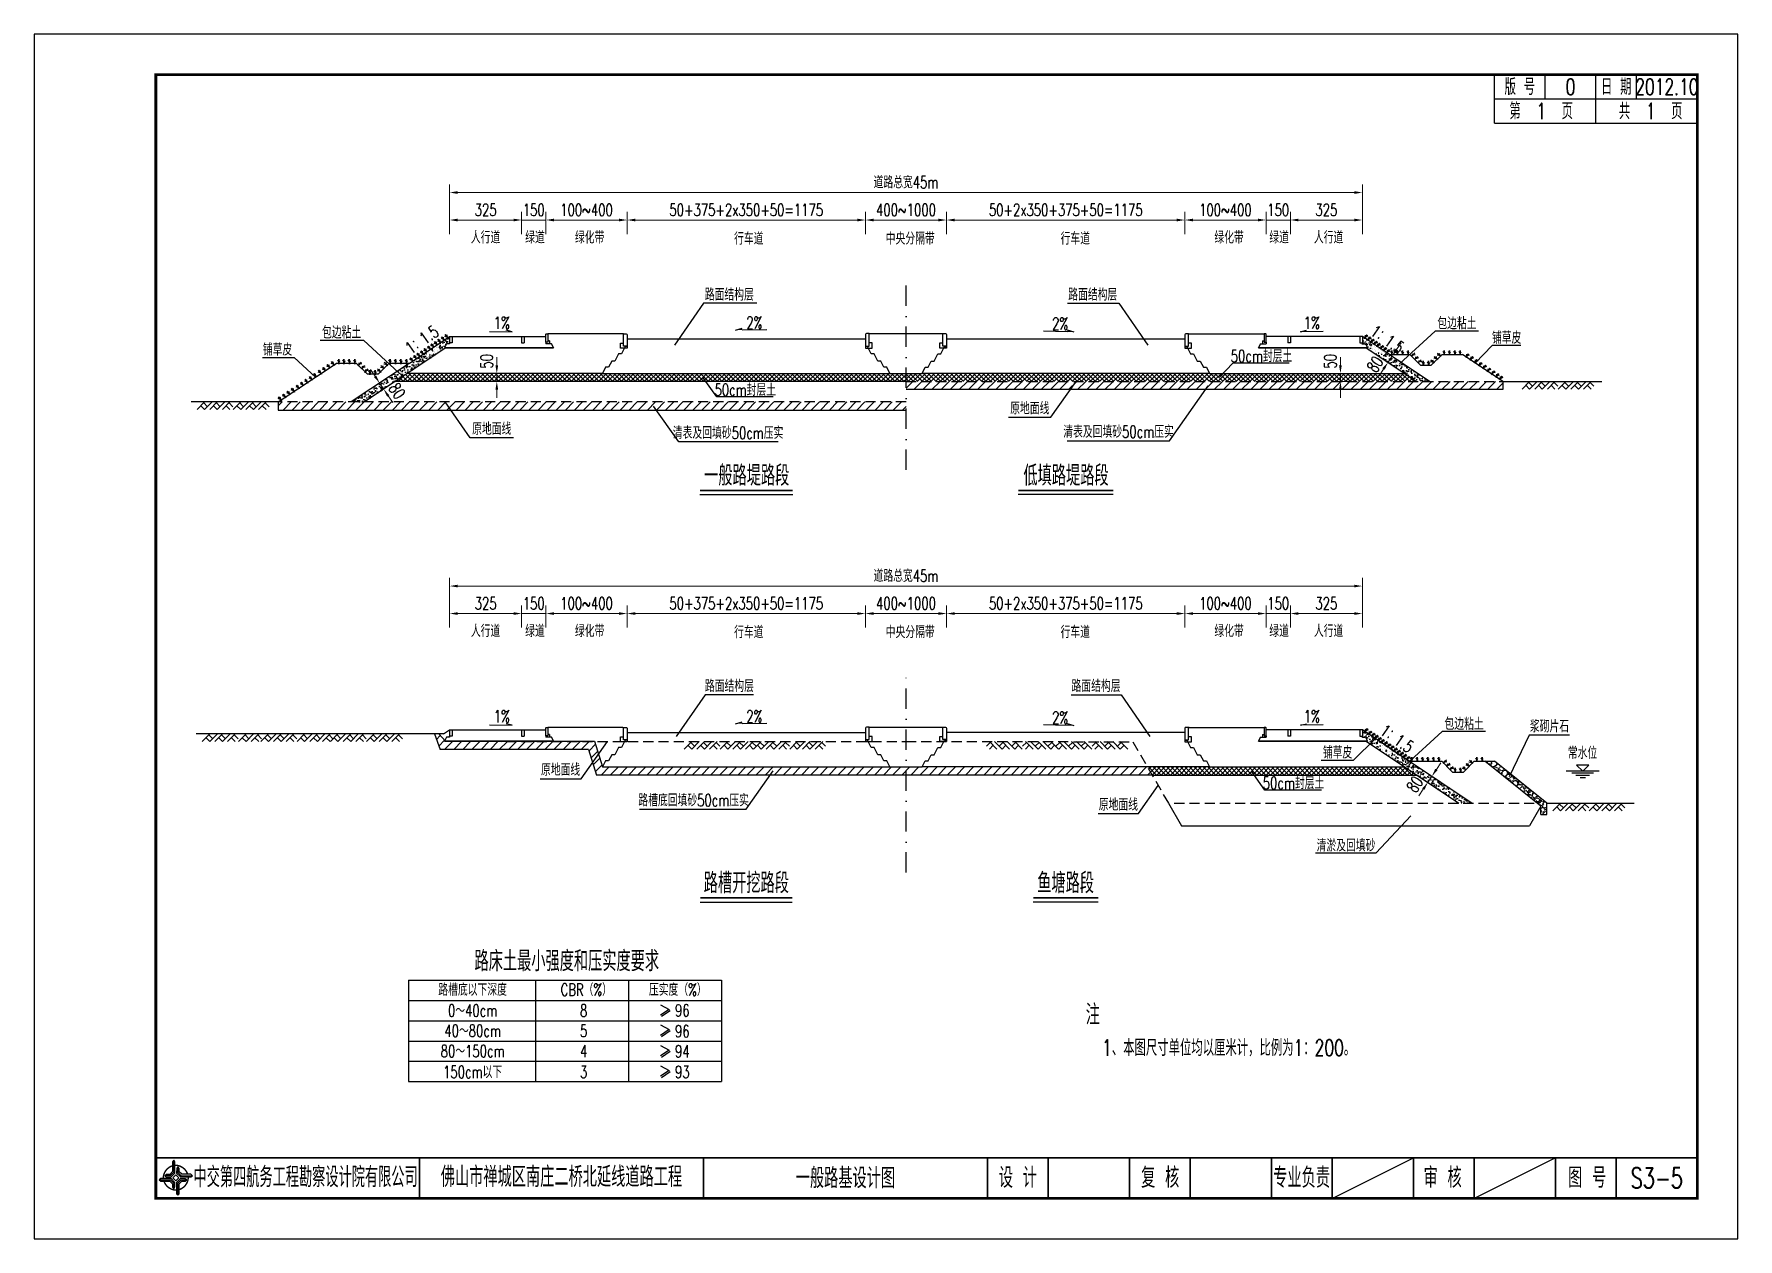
# Model space of a CAD drawing. Extents: x -1568 to -1148, y -1287 to -990.
import ezdxf
from ezdxf.enums import TextEntityAlignment as Align

# ---------------------------------------------------------------- set-up
doc = ezdxf.new("R2010")
doc.units = 0
doc.header["$LTSCALE"] = 5
doc.header["$PDMODE"] = 32
doc.header["$PDSIZE"] = 0.3
doc.linetypes.add('DASHDOT', pattern=[1, 0.5, -0.25, 0, -0.25])
doc.linetypes.add('HIDDEN', pattern=[0.375, 0.25, -0.125])
doc.layers.get('0').update_dxf_attribs({"linetype": 'CONTINUOUS'})
doc.layers.get('Defpoints').update_dxf_attribs({"linetype": 'CONTINUOUS'})
for name, color, linetype in [('1', 3, 'CONTINUOUS'), ('2', 2, 'HIDDEN'), ('fz', 7, 'CONTINUOUS'), ('HDM', 1, 'CONTINUOUS'), ('图框', 7, 'CONTINUOUS'), ('尺寸标注', 2, 'CONTINUOUS'), ('文字', 7, 'CONTINUOUS'), ('次轮廓线', 7, 'CONTINUOUS'), ('轮廓线', 7, 'CONTINUOUS'), ('道路结构', 7, 'CONTINUOUS')]:
    doc.layers.add(name, color=color, linetype=linetype)
doc.layers.add('标注', color=4, linetype='CONTINUOUS', lineweight=15)
doc.styles.get("Standard").update_dxf_attribs({"font": 'simplex1.shx', "width": 0.7, "bigfont": 'hztxt.shx'})
doc.dimstyles.new('比例1：200', dxfattribs={"dimtxt": 3, "dimasz": 2, "dimexe": 2, "dimexo": 1, "dimgap": 1, "dimtad": 1, "dimlfac": 20, "dimzin": 13, "dimdsep": 46, "dimtxsty": 'Standard', "dimcen": -0.09, "dimclrd": 256, "dimclre": 256, "dimclrt": 7, "dimaunit": 1, "dimadec": 0, "dimazin": 2, "dimtfac": 0.0005, "dimtix": 1, "dimtmove": 2, "dimatfit": 3, "dimfxl": 0, "dimtolj": 1, "dimtzin": 13, "dimlwd": -1, "dimlwe": -1, "dimarcsym": 0})
pattern_1 = [(50, (0, 0), (1.8218467, -0.1593909), [0.1905, -2.0955]), (355, (0, 0), (-0.3524283, 1.9105664), [0.1524, -1.6764]), (100.451, (0.1518, -0.0133), (1.469425, 1.7511669), [0.1619, -1.7809]), (46.1842, (0, 0.508), (2.7107904, -0.4204233), [0.28575, -3.14325]), (96.6356, (0.226, 0.473), (2.3740423, 2.4742556), [0.24285, -2.67135]), (351.184, (0, 0.508), (2.374046, 2.474251), [0.2286, -2.5146]), (21, (0.254, 0.381), (1.5161488, -1.0226552), [0.1905, -2.0955]), (326, (0.254, 0.381), (0.6180203, 1.8418797), [0.1524, -1.6764]), (71.4514, (0.3803, 0.2958), (2.1341649, 0.8192286), [0.1619, -1.7809]), (37.5, (0, 0), (0.03088603, 0.84555039), [0, -1.65608, 0, -1.7018, 0, -1.68275]), (7.5, (0, 0), (0.66819663, 1.00180575), [0, -0.97028, 0, -1.61798, 0, -0.64135]), (327.5, (-0.5664, 0), (1.35590595, -0.05728744), [0, -0.635, 0, -1.9812, 0, -2.6289]), (317.5, (-0.8204, 0), (1.4812918, 0.2542649), [0, -0.8255, 0, -1.31572, 0, -1.8669])]

msp = doc.modelspace()

# ---------------------------------------------------------------- texts
at = {"layer": '图框'}
for s, height, width, p in [('版 号', 4, 0.7, (-1201.95035, -1002.82642)), ('0', 4, 0.7, (-1189.45035, -1002.82642)), ('日 期', 4, 0.7, (-1178.20035, -1002.82642)), ('2012.10', 4, 0.7, (-1165.70035, -1002.82642)), ('中交第四航务工程勘察设计院有限公司', 5, 0.65, (-1501.26951, -1271.57798)), ('佛山市禅城区南庄二桥北延线道路工程', 5, 0.7, (-1438.20035, -1271.51172)), ('设 计', 5, 0.7, (-1325.69959, -1271.73183)), ('复 核', 5, 0.7, (-1290.60477, -1271.73183)), ('专业负责', 5, 0.7, (-1255.75402, -1271.73183)), ('审 核', 5, 0.7, (-1220.98022, -1271.73183)), ('图 号', 5, 0.7, (-1185.36105, -1271.73183))]:
    msp.add_text(s, height=height, dxfattribs=dict(at, width=width)).set_placement(p, align=Align.MIDDLE_CENTER)
at = {"layer": '尺寸标注', "color": 7, "linetype": 'Continuous', "width": 0.7}
for s, p in [('路面结构层', (-1396.82777, -1055.53119)), ('路面结构层', (-1307.22864, -1055.53119)), ('包边粘土', (-1492.39753, -1064.87582)), ('铺草皮', (-1508.18379, -1069.09179)), ('铺草皮', (-1205.21257, -1066.18707)), ('50cm封层土', (-1265.63533, -1070.70472)), ('50cm封层土', (-1392.88197, -1079.01931)), ('原地面线', (-1322.75159, -1083.57705)), ('原地面线', (-1455.38612, -1088.62129)), ('清表及回填砂50cm压实', (-1397.1203, -1089.62129)), ('清表及回填砂50cm压实', (-1300.87917, -1089.35558)), ('路面结构层', (-1396.79429, -1152.01502)), ('路面结构层', (-1306.4152, -1152.01502)), ('浆砌片石', (-1194.64214, -1161.96284)), ('铺草皮', (-1246.88321, -1168.42074)), ('常水位', (-1186.5024, -1168.52141)), ('原地面线', (-1438.41108, -1172.67143)), ('50cm封层土', (-1257.74214, -1175.94912)), ('路槽底回填砂50cm压实', (-1405.6173, -1180.18673)), ('原地面线', (-1300.9131, -1181.27177)), ('清淤及回填砂', (-1244.79915, -1191.33118)), ('路槽底以下深度', (-1460.09239, -1226.89967)), ('CBR（%）', (-1432.09212, -1226.89967)), ('压实度（%）', (-1409.5158, -1226.89967)), ('0～40cm', (-1460.09239, -1232.02852)), ('8', (-1432.73293, -1232.04496)), ('96', (-1408.41761, -1232.01565)), ('40～80cm', (-1460.09239, -1237.02852)), ('5', (-1432.73293, -1237.04496)), ('96', (-1408.41761, -1237.12692)), ('80～150cm', (-1460.09239, -1242.02852)), ('4', (-1432.73293, -1242.04496)), ('94', (-1408.41761, -1242.08105)), ('150cm以下', (-1460.09239, -1247.1691)), ('3', (-1432.73293, -1247.1691)), ('93', (-1408.41761, -1247.1691))]:
    msp.add_text(s, height=3, dxfattribs=at).set_placement(p, align=Align.CENTER)
for p in [(-1217.46167, -1062.62881), (-1215.70213, -1161.36013)]:
    msp.add_text('包边粘土', height=3, rotation=360, dxfattribs=at).set_placement(p, align=Align.CENTER)
at = {"layer": '文字', "width": 0.7}
for s, height, p in [('人行道', 3, (-1460.52633, -1041.45656)), ('绿道', 3, (-1447.13992, -1041.45656)), ('绿化带', 3, (-1434.87262, -1041.45656)), ('行车道', 3, (-1395.64149, -1041.74042)), ('中央分隔带', 3, (-1358.2626, -1041.72319)), ('行车道', 3, (-1315.16535, -1041.72319)), ('绿化带', 3, (-1277.25267, -1041.45656)), ('绿道', 3, (-1263.71018, -1041.45656)), ('人行道', 3, (-1252.71663, -1041.45656)), ('1%', 3, (-1454.88073, -1062.48862)), ('2%', 3, (-1392.6423, -1062.48257)), ('2%', 3, (-1317.2392, -1062.70012)), ('1%', 3, (-1255.2132, -1062.48862)), ('一般路堤路段', 5, (-1403.02544, -1101.15727)), ('低填路堤路段', 5, (-1324.32041, -1101.15727)), ('人行道', 3, (-1460.52633, -1138.46192)), ('绿道', 3, (-1447.13992, -1138.46192)), ('绿化带', 3, (-1434.87262, -1138.46192)), ('行车道', 3, (-1395.64149, -1138.74578)), ('中央分隔带', 3, (-1358.2626, -1138.72855)), ('行车道', 3, (-1315.16535, -1138.72855)), ('绿化带', 3, (-1277.25267, -1138.46192)), ('绿道', 3, (-1263.71018, -1138.46192)), ('人行道', 3, (-1252.71663, -1138.46192)), ('1%', 3, (-1454.88073, -1159.49398)), ('2%', 3, (-1392.6423, -1159.48793)), ('2%', 3, (-1317.2392, -1159.82509)), ('1%', 3, (-1255.2132, -1159.49398)), ('路槽开挖路段', 5, (-1403.12575, -1201.6022)), ('鱼塘路段', 5, (-1320.92242, -1201.6022)), ('路床土最小强度和压实度要求', 5, (-1459.63083, -1220.83843)), ('注', 5, (-1308.96651, -1234.01614)), ('1、本图尺寸单位均以厘米计，比例为1：200。', 4, (-1304.93383, -1241.7078))]:
    msp.add_text(s, height=height, dxfattribs=at).set_placement(p)
for rotation, p in [(34.5900051, (-1475.32625, -1068.88613)), (325.4099949, (-1239.07992, -1063.80863)), (325.4099949, (-1236.68786, -1162.24905))]:
    msp.add_text('1：1.5', height=3, rotation=rotation, dxfattribs=at).set_placement(p)

# ---------------------------------------------------------------- blocks, each defined once
blk = doc.blocks.new('*D4')
at = {"layer": 'Defpoints', "color": 0}
for p in [(-1448.02, -1035.66), (-1465.77, -1040.11), (-1448.02, -1040.11)]:
    blk.add_point(p, dxfattribs=at)
at = {"layer": '标注'}
for p, q in [((-1465.77, -1039.11), (-1465.77, -1033.66)), ((-1463.77, -1035.66), (-1450.02, -1035.66)), ((-1448.02, -1039.11), (-1448.02, -1033.66))]:
    blk.add_line(p, q, dxfattribs=at)
for points in [[(-1463.77, -1035.33), (-1463.77, -1036), (-1465.77, -1035.66)], [(-1450.02, -1035.33), (-1450.02, -1036), (-1448.02, -1035.66)]]:
    blk.add_solid(points, dxfattribs=at)
at = {"layer": '标注', "color": 7, "insert": (-1456.89, -1033.16), "char_height": 3, "attachment_point": 5}
blk.add_mtext('\\A1;325', dxfattribs=at)
blk = doc.blocks.new('*D5')
at = {"layer": 'Defpoints', "color": 0}
for p in [(-1422.02, -1035.66), (-1442.02, -1040.11), (-1422.02, -1040.11)]:
    blk.add_point(p, dxfattribs=at)
at = {"layer": '标注'}
for p, q in [((-1442.02, -1039.11), (-1442.02, -1033.66)), ((-1440.02, -1035.66), (-1424.02, -1035.66)), ((-1422.02, -1039.11), (-1422.02, -1033.66))]:
    blk.add_line(p, q, dxfattribs=at)
for points in [[(-1440.02, -1035.33), (-1440.02, -1036), (-1442.02, -1035.66)], [(-1424.02, -1035.33), (-1424.02, -1036), (-1422.02, -1035.66)]]:
    blk.add_solid(points, dxfattribs=at)
at = {"layer": '标注', "color": 7, "insert": (-1432.02, -1033.16), "char_height": 3, "attachment_point": 5}
blk.add_mtext('\\A1;100~400', dxfattribs=at)
blk = doc.blocks.new('*D6')
at = {"layer": 'Defpoints', "color": 0}
for p in [(-1363.27, -1035.66), (-1422.02, -1040.11), (-1363.27, -1040.11)]:
    blk.add_point(p, dxfattribs=at)
at = {"layer": '标注'}
for p, q in [((-1422.02, -1039.11), (-1422.02, -1033.66)), ((-1420.02, -1035.66), (-1365.27, -1035.66)), ((-1363.27, -1039.11), (-1363.27, -1033.66))]:
    blk.add_line(p, q, dxfattribs=at)
for points in [[(-1420.02, -1035.33), (-1420.02, -1036), (-1422.02, -1035.66)], [(-1365.27, -1035.33), (-1365.27, -1036), (-1363.27, -1035.66)]]:
    blk.add_solid(points, dxfattribs=at)
at = {"layer": '标注', "color": 7, "insert": (-1392.64, -1033.16), "char_height": 3, "attachment_point": 5}
blk.add_mtext('\\A1;50+375+2x350+50=1175', dxfattribs=at)
blk = doc.blocks.new('*D7')
at = {"layer": 'Defpoints', "color": 0}
for p in [(-1343.27, -1035.66), (-1363.27, -1040.11), (-1343.27, -1040.12)]:
    blk.add_point(p, dxfattribs=at)
at = {"layer": '标注'}
for p, q in [((-1363.27, -1039.11), (-1363.27, -1033.66)), ((-1361.27, -1035.66), (-1345.27, -1035.66)), ((-1343.27, -1039.12), (-1343.27, -1033.66))]:
    blk.add_line(p, q, dxfattribs=at)
for points in [[(-1361.27, -1035.33), (-1361.27, -1036), (-1363.27, -1035.66)], [(-1345.27, -1035.33), (-1345.27, -1036), (-1343.27, -1035.66)]]:
    blk.add_solid(points, dxfattribs=at)
at = {"layer": '标注', "color": 7, "insert": (-1353.27, -1033.16), "char_height": 3, "attachment_point": 5}
blk.add_mtext('\\A1;400~1000', dxfattribs=at)
blk = doc.blocks.new('*D8')
at = {"layer": 'Defpoints', "color": 0}
for p in [(-1284.52, -1035.66), (-1343.27, -1040.12), (-1284.52, -1040.11)]:
    blk.add_point(p, dxfattribs=at)
at = {"layer": '标注'}
for p, q in [((-1343.27, -1039.12), (-1343.27, -1033.66)), ((-1341.27, -1035.66), (-1286.52, -1035.66)), ((-1284.52, -1039.11), (-1284.52, -1033.66))]:
    blk.add_line(p, q, dxfattribs=at)
for points in [[(-1341.27, -1035.33), (-1341.27, -1036), (-1343.27, -1035.66)], [(-1286.52, -1035.33), (-1286.52, -1036), (-1284.52, -1035.66)]]:
    blk.add_solid(points, dxfattribs=at)
at = {"layer": '标注', "color": 7, "insert": (-1313.89, -1033.16), "char_height": 3, "attachment_point": 5}
blk.add_mtext('\\A1;50+2x350+375+50=1175', dxfattribs=at)
blk = doc.blocks.new('*D9')
at = {"layer": 'Defpoints', "color": 0}
for p in [(-1240.77, -1028.88), (-1465.77, -1040.11), (-1240.77, -1040.11)]:
    blk.add_point(p, dxfattribs=at)
at = {"layer": '标注'}
for p, q in [((-1465.77, -1034.88), (-1465.77, -1026.88)), ((-1463.77, -1028.88), (-1242.77, -1028.88)), ((-1240.77, -1034.88), (-1240.77, -1026.88))]:
    blk.add_line(p, q, dxfattribs=at)
for points in [[(-1463.77, -1028.55), (-1463.77, -1029.22), (-1465.77, -1028.88)], [(-1242.77, -1028.55), (-1242.77, -1029.22), (-1240.77, -1028.88)]]:
    blk.add_solid(points, dxfattribs=at)
at = {"layer": '标注', "color": 7, "insert": (-1353.27, -1026.38), "char_height": 3, "attachment_point": 5}
blk.add_mtext('\\A1;道路总宽45m', dxfattribs=at)
blk = doc.blocks.new('*D10')
at = {"layer": 'Defpoints', "color": 0}
for p in [(-1284.52, -1035.66), (-1284.52, -1040.11), (-1264.52, -1040.11)]:
    blk.add_point(p, dxfattribs=at)
at = {"layer": '标注'}
for p, q in [((-1284.52, -1039.11), (-1284.52, -1033.66)), ((-1266.52, -1035.66), (-1282.52, -1035.66)), ((-1264.52, -1039.11), (-1264.52, -1033.66))]:
    blk.add_line(p, q, dxfattribs=at)
for points in [[(-1282.52, -1035.33), (-1282.52, -1036), (-1284.52, -1035.66)], [(-1266.52, -1035.33), (-1266.52, -1036), (-1264.52, -1035.66)]]:
    blk.add_solid(points, dxfattribs=at)
at = {"layer": '标注', "color": 7, "insert": (-1274.52, -1033.16), "char_height": 3, "attachment_point": 5}
blk.add_mtext('\\A1;100~400', dxfattribs=at)
blk = doc.blocks.new('*D11')
at = {"layer": 'Defpoints', "color": 0}
for p in [(-1442.02, -1035.66), (-1448.02, -1040.08), (-1442.02, -1038.51)]:
    blk.add_point(p, dxfattribs=at)
at = {"layer": '标注'}
for p, q in [((-1450.02, -1035.66), (-1452.02, -1035.66)), ((-1448.02, -1039.08), (-1448.02, -1033.66)), ((-1448.02, -1035.66), (-1442.02, -1035.66)), ((-1442.02, -1037.51), (-1442.02, -1033.66)), ((-1440.02, -1035.66), (-1438.02, -1035.66))]:
    blk.add_line(p, q, dxfattribs=at)
for points in [[(-1450.02, -1035.33), (-1450.02, -1036), (-1448.02, -1035.66)], [(-1440.02, -1035.33), (-1440.02, -1036), (-1442.02, -1035.66)]]:
    blk.add_solid(points, dxfattribs=at)
at = {"layer": '标注', "color": 7, "insert": (-1445.02, -1033.16), "char_height": 3, "attachment_point": 5}
blk.add_mtext('\\A1;150', dxfattribs=at)
blk = doc.blocks.new('*D13')
at = {"layer": 'Defpoints', "color": 0}
for p in [(-1258.52, -1035.66), (-1258.52, -1040.11), (-1240.77, -1040.11)]:
    blk.add_point(p, dxfattribs=at)
at = {"layer": '标注'}
for p, q in [((-1258.52, -1039.11), (-1258.52, -1033.66)), ((-1242.77, -1035.66), (-1256.52, -1035.66)), ((-1240.77, -1039.11), (-1240.77, -1033.66))]:
    blk.add_line(p, q, dxfattribs=at)
for points in [[(-1256.52, -1035.33), (-1256.52, -1036), (-1258.52, -1035.66)], [(-1242.77, -1035.33), (-1242.77, -1036), (-1240.77, -1035.66)]]:
    blk.add_solid(points, dxfattribs=at)
at = {"layer": '标注', "color": 7, "insert": (-1249.64, -1033.16), "char_height": 3, "attachment_point": 5}
blk.add_mtext('\\A1;325', dxfattribs=at)
blk = doc.blocks.new('*D12')
at = {"layer": 'Defpoints', "color": 0}
for p in [(-1264.52, -1035.66), (-1264.52, -1038.51), (-1258.52, -1040.08)]:
    blk.add_point(p, dxfattribs=at)
at = {"layer": '标注'}
for p, q in [((-1266.52, -1035.66), (-1268.52, -1035.66)), ((-1264.52, -1037.51), (-1264.52, -1033.66)), ((-1258.52, -1035.66), (-1264.52, -1035.66)), ((-1258.52, -1039.08), (-1258.52, -1033.66)), ((-1256.52, -1035.66), (-1254.52, -1035.66))]:
    blk.add_line(p, q, dxfattribs=at)
for points in [[(-1266.52, -1035.33), (-1266.52, -1036), (-1264.52, -1035.66)], [(-1256.52, -1035.33), (-1256.52, -1036), (-1258.52, -1035.66)]]:
    blk.add_solid(points, dxfattribs=at)
at = {"layer": '标注', "color": 7, "insert": (-1261.52, -1033.16), "char_height": 3, "attachment_point": 5}
blk.add_mtext('\\A1;150', dxfattribs=at)
blk = doc.blocks.new('*D14')
at = {"layer": 'Defpoints', "color": 0}
for p in [(-1448.02, -1132.67), (-1465.77, -1137.12), (-1448.02, -1137.12)]:
    blk.add_point(p, dxfattribs=at)
at = {"layer": '标注'}
for p, q in [((-1465.77, -1136.12), (-1465.77, -1130.67)), ((-1463.77, -1132.67), (-1450.02, -1132.67)), ((-1448.02, -1136.12), (-1448.02, -1130.67))]:
    blk.add_line(p, q, dxfattribs=at)
for points in [[(-1463.77, -1132.34), (-1463.77, -1133), (-1465.77, -1132.67)], [(-1450.02, -1132.34), (-1450.02, -1133), (-1448.02, -1132.67)]]:
    blk.add_solid(points, dxfattribs=at)
at = {"layer": '标注', "color": 7, "insert": (-1456.89, -1130.17), "char_height": 3, "attachment_point": 5}
blk.add_mtext('\\A1;325', dxfattribs=at)
blk = doc.blocks.new('*D15')
at = {"layer": 'Defpoints', "color": 0}
for p in [(-1422.02, -1132.67), (-1442.02, -1137.12), (-1422.02, -1137.12)]:
    blk.add_point(p, dxfattribs=at)
at = {"layer": '标注'}
for p, q in [((-1442.02, -1136.12), (-1442.02, -1130.67)), ((-1440.02, -1132.67), (-1424.02, -1132.67)), ((-1422.02, -1136.12), (-1422.02, -1130.67))]:
    blk.add_line(p, q, dxfattribs=at)
for points in [[(-1440.02, -1132.34), (-1440.02, -1133), (-1442.02, -1132.67)], [(-1424.02, -1132.34), (-1424.02, -1133), (-1422.02, -1132.67)]]:
    blk.add_solid(points, dxfattribs=at)
at = {"layer": '标注', "color": 7, "insert": (-1432.02, -1130.17), "char_height": 3, "attachment_point": 5}
blk.add_mtext('\\A1;100~400', dxfattribs=at)
blk = doc.blocks.new('*D16')
at = {"layer": 'Defpoints', "color": 0}
for p in [(-1363.27, -1132.67), (-1422.02, -1137.12), (-1363.27, -1137.12)]:
    blk.add_point(p, dxfattribs=at)
at = {"layer": '标注'}
for p, q in [((-1422.02, -1136.12), (-1422.02, -1130.67)), ((-1420.02, -1132.67), (-1365.27, -1132.67)), ((-1363.27, -1136.12), (-1363.27, -1130.67))]:
    blk.add_line(p, q, dxfattribs=at)
for points in [[(-1420.02, -1132.34), (-1420.02, -1133), (-1422.02, -1132.67)], [(-1365.27, -1132.34), (-1365.27, -1133), (-1363.27, -1132.67)]]:
    blk.add_solid(points, dxfattribs=at)
at = {"layer": '标注', "color": 7, "insert": (-1392.64, -1130.17), "char_height": 3, "attachment_point": 5}
blk.add_mtext('\\A1;50+375+2x350+50=1175', dxfattribs=at)
blk = doc.blocks.new('*D17')
at = {"layer": 'Defpoints', "color": 0}
for p in [(-1343.27, -1132.67), (-1363.27, -1137.12), (-1343.27, -1137.12)]:
    blk.add_point(p, dxfattribs=at)
at = {"layer": '标注'}
for p, q in [((-1363.27, -1136.12), (-1363.27, -1130.67)), ((-1361.27, -1132.67), (-1345.27, -1132.67)), ((-1343.27, -1136.12), (-1343.27, -1130.67))]:
    blk.add_line(p, q, dxfattribs=at)
for points in [[(-1361.27, -1132.34), (-1361.27, -1133), (-1363.27, -1132.67)], [(-1345.27, -1132.34), (-1345.27, -1133), (-1343.27, -1132.67)]]:
    blk.add_solid(points, dxfattribs=at)
at = {"layer": '标注', "color": 7, "insert": (-1353.27, -1130.17), "char_height": 3, "attachment_point": 5}
blk.add_mtext('\\A1;400~1000', dxfattribs=at)
blk = doc.blocks.new('*D18')
at = {"layer": 'Defpoints', "color": 0}
for p in [(-1284.52, -1132.67), (-1343.27, -1137.12), (-1284.52, -1137.12)]:
    blk.add_point(p, dxfattribs=at)
at = {"layer": '标注'}
for p, q in [((-1343.27, -1136.12), (-1343.27, -1130.67)), ((-1341.27, -1132.67), (-1286.52, -1132.67)), ((-1284.52, -1136.12), (-1284.52, -1130.67))]:
    blk.add_line(p, q, dxfattribs=at)
for points in [[(-1341.27, -1132.34), (-1341.27, -1133), (-1343.27, -1132.67)], [(-1286.52, -1132.34), (-1286.52, -1133), (-1284.52, -1132.67)]]:
    blk.add_solid(points, dxfattribs=at)
at = {"layer": '标注', "color": 7, "insert": (-1313.89, -1130.17), "char_height": 3, "attachment_point": 5}
blk.add_mtext('\\A1;50+2x350+375+50=1175', dxfattribs=at)
blk = doc.blocks.new('*D19')
at = {"layer": 'Defpoints', "color": 0}
for p in [(-1240.77, -1125.89), (-1465.77, -1137.12), (-1240.77, -1137.12)]:
    blk.add_point(p, dxfattribs=at)
at = {"layer": '标注'}
for p, q in [((-1465.77, -1131.89), (-1465.77, -1123.89)), ((-1240.77, -1131.89), (-1240.77, -1123.89)), ((-1463.77, -1125.89), (-1242.77, -1125.89))]:
    blk.add_line(p, q, dxfattribs=at)
for points in [[(-1463.77, -1125.56), (-1463.77, -1126.22), (-1465.77, -1125.89)], [(-1242.77, -1125.56), (-1242.77, -1126.22), (-1240.77, -1125.89)]]:
    blk.add_solid(points, dxfattribs=at)
at = {"layer": '标注', "color": 7, "insert": (-1353.27, -1123.39), "char_height": 3, "attachment_point": 5}
blk.add_mtext('\\A1;道路总宽45m', dxfattribs=at)
blk = doc.blocks.new('*D20')
at = {"layer": 'Defpoints', "color": 0}
for p in [(-1284.52, -1132.67), (-1284.52, -1137.12), (-1264.52, -1137.12)]:
    blk.add_point(p, dxfattribs=at)
at = {"layer": '标注'}
for p, q in [((-1284.52, -1136.12), (-1284.52, -1130.67)), ((-1266.52, -1132.67), (-1282.52, -1132.67)), ((-1264.52, -1136.12), (-1264.52, -1130.67))]:
    blk.add_line(p, q, dxfattribs=at)
for points in [[(-1282.52, -1132.34), (-1282.52, -1133), (-1284.52, -1132.67)], [(-1266.52, -1132.34), (-1266.52, -1133), (-1264.52, -1132.67)]]:
    blk.add_solid(points, dxfattribs=at)
at = {"layer": '标注', "color": 7, "insert": (-1274.52, -1130.17), "char_height": 3, "attachment_point": 5}
blk.add_mtext('\\A1;100~400', dxfattribs=at)
blk = doc.blocks.new('*D21')
at = {"layer": 'Defpoints', "color": 0}
for p in [(-1442.02, -1132.67), (-1448.02, -1137.08), (-1442.02, -1135.51)]:
    blk.add_point(p, dxfattribs=at)
at = {"layer": '标注'}
for p, q in [((-1450.02, -1132.67), (-1452.02, -1132.67)), ((-1448.02, -1136.08), (-1448.02, -1130.67)), ((-1448.02, -1132.67), (-1442.02, -1132.67)), ((-1442.02, -1134.51), (-1442.02, -1130.67)), ((-1440.02, -1132.67), (-1438.02, -1132.67))]:
    blk.add_line(p, q, dxfattribs=at)
for points in [[(-1450.02, -1132.34), (-1450.02, -1133), (-1448.02, -1132.67)], [(-1440.02, -1132.34), (-1440.02, -1133), (-1442.02, -1132.67)]]:
    blk.add_solid(points, dxfattribs=at)
at = {"layer": '标注', "color": 7, "insert": (-1445.02, -1130.17), "char_height": 3, "attachment_point": 5}
blk.add_mtext('\\A1;150', dxfattribs=at)
blk = doc.blocks.new('*D22')
at = {"layer": 'Defpoints', "color": 0}
for p in [(-1258.52, -1132.67), (-1258.52, -1137.12), (-1240.77, -1137.12)]:
    blk.add_point(p, dxfattribs=at)
at = {"layer": '标注'}
for p, q in [((-1258.52, -1136.12), (-1258.52, -1130.67)), ((-1242.77, -1132.67), (-1256.52, -1132.67)), ((-1240.77, -1136.12), (-1240.77, -1130.67))]:
    blk.add_line(p, q, dxfattribs=at)
for points in [[(-1256.52, -1132.34), (-1256.52, -1133), (-1258.52, -1132.67)], [(-1242.77, -1132.34), (-1242.77, -1133), (-1240.77, -1132.67)]]:
    blk.add_solid(points, dxfattribs=at)
at = {"layer": '标注', "color": 7, "insert": (-1249.64, -1130.17), "char_height": 3, "attachment_point": 5}
blk.add_mtext('\\A1;325', dxfattribs=at)
blk = doc.blocks.new('*D23')
at = {"layer": 'Defpoints', "color": 0}
for p in [(-1264.52, -1132.67), (-1264.52, -1135.51), (-1258.52, -1137.08)]:
    blk.add_point(p, dxfattribs=at)
at = {"layer": '标注'}
for p, q in [((-1266.52, -1132.67), (-1268.52, -1132.67)), ((-1264.52, -1134.51), (-1264.52, -1130.67)), ((-1258.52, -1132.67), (-1264.52, -1132.67)), ((-1258.52, -1136.08), (-1258.52, -1130.67)), ((-1256.52, -1132.67), (-1254.52, -1132.67))]:
    blk.add_line(p, q, dxfattribs=at)
for points in [[(-1266.52, -1132.34), (-1266.52, -1133), (-1264.52, -1132.67)], [(-1256.52, -1132.34), (-1256.52, -1133), (-1258.52, -1132.67)]]:
    blk.add_solid(points, dxfattribs=at)
at = {"layer": '标注', "color": 7, "insert": (-1261.52, -1130.17), "char_height": 3, "attachment_point": 5}
blk.add_mtext('\\A1;150', dxfattribs=at)
blk = doc.blocks.new('草')
at = {"layer": '轮廓线', "color": 3}
for p, q in [((-1477.96, -1069.45), (-1476.53, -1069.98)), ((-1476.18, -1070.56), (-1477.66, -1068.74)), ((-1477.66, -1068.74), (-1476.53, -1070.05)), ((-1476.53, -1070.05), (-1476.8, -1068.9)), ((-1476.53, -1069.98), (-1476.18, -1070.56))]:
    blk.add_line(p, q, dxfattribs=at)
blk = doc.blocks.new('*D25')
at = {"layer": 'Defpoints', "color": 0}
for p in [(-1482.52, -1075.52), (-1482.02, -1077.35), (-1481.52, -1077.02)]:
    blk.add_point(p, dxfattribs=at)
at = {"layer": '标注'}
for p, q in [((-1484.13, -1074.19), (-1485.24, -1072.53)), ((-1483.35, -1076.08), (-1484.69, -1076.97)), ((-1482.35, -1077.57), (-1483.69, -1078.46)), ((-1483.02, -1075.86), (-1482.02, -1077.35)), ((-1480.91, -1079.02), (-1479.8, -1080.68))]:
    blk.add_line(p, q, dxfattribs=at)
for points in [[(-1483.85, -1074.01), (-1484.41, -1074.38), (-1483.02, -1075.86)], [(-1480.64, -1078.83), (-1481.19, -1079.2), (-1482.02, -1077.35)]]:
    blk.add_solid(points, dxfattribs=at)
at = {"layer": '标注', "color": 7, "insert": (-1478.72, -1077.8), "char_height": 3, "attachment_point": 5, "rotation": 303.6901}
blk.add_mtext('\\A1;80', dxfattribs=at)
blk = doc.blocks.new('*D26')
at = {"layer": 'Defpoints', "color": 0}
for p in [(-1457.01, -1073.47), (-1454.14, -1073.47), (-1457.01, -1075.47)]:
    blk.add_point(p, dxfattribs=at)
at = {"layer": '标注'}
for p, q in [((-1454.14, -1071.47), (-1454.14, -1069.47)), ((-1456.01, -1073.47), (-1452.14, -1073.47)), ((-1454.14, -1075.47), (-1454.14, -1073.47)), ((-1456.01, -1075.47), (-1452.14, -1075.47)), ((-1454.14, -1077.47), (-1454.14, -1079.47))]:
    blk.add_line(p, q, dxfattribs=at)
for points in [[(-1454.47, -1071.47), (-1453.8, -1071.47), (-1454.14, -1073.47)], [(-1454.47, -1077.47), (-1453.8, -1077.47), (-1454.14, -1075.47)]]:
    blk.add_solid(points, dxfattribs=at)
at = {"layer": '标注', "color": 7, "insert": (-1456.64, -1070.47), "char_height": 3, "attachment_point": 5, "rotation": 90}
blk.add_mtext('\\A1;50', dxfattribs=at)
blk = doc.blocks.new('*D27')
at = {"layer": 'Defpoints', "color": 0}
for p in [(-1234.45, -1070.73), (-1231.5, -1072.7), (-1230.5, -1071.2)]:
    blk.add_point(p, dxfattribs=at)
at = {"layer": '标注'}
for p, q in [((-1232.34, -1067.57), (-1231.23, -1065.9)), ((-1232.33, -1072.14), (-1236.12, -1069.62)), ((-1231.33, -1070.65), (-1235.12, -1068.12)), ((-1233.45, -1069.23), (-1234.45, -1070.73)), ((-1235.56, -1072.39), (-1236.67, -1074.06))]:
    blk.add_line(p, q, dxfattribs=at)
for points in [[(-1235.84, -1072.21), (-1235.28, -1072.58), (-1234.45, -1070.73)], [(-1232.62, -1067.38), (-1232.07, -1067.75), (-1233.45, -1069.23)]]:
    blk.add_solid(points, dxfattribs=at)
at = {"layer": '标注', "color": 7, "insert": (-1237.66, -1071.24), "char_height": 3, "attachment_point": 5, "rotation": 56.3099}
blk.add_mtext('\\A1;80', dxfattribs=at)
blk = doc.blocks.new('*D28')
at = {"layer": 'Defpoints', "color": 0}
for p in [(-1246.19, -1073.47), (-1243.4, -1073.47), (-1243.4, -1075.47)]:
    blk.add_point(p, dxfattribs=at)
at = {"layer": '标注'}
for p, q in [((-1246.19, -1071.47), (-1246.19, -1069.47)), ((-1244.4, -1073.47), (-1248.19, -1073.47)), ((-1246.19, -1075.47), (-1246.19, -1073.47)), ((-1244.4, -1075.47), (-1248.19, -1075.47)), ((-1246.19, -1077.47), (-1246.19, -1079.47))]:
    blk.add_line(p, q, dxfattribs=at)
for points in [[(-1246.52, -1071.47), (-1245.85, -1071.47), (-1246.19, -1073.47)], [(-1246.52, -1077.47), (-1245.85, -1077.47), (-1246.19, -1075.47)]]:
    blk.add_solid(points, dxfattribs=at)
at = {"layer": '标注', "color": 7, "insert": (-1248.69, -1070.47), "char_height": 3, "attachment_point": 5, "rotation": 90}
blk.add_mtext('\\A1;50', dxfattribs=at)
blk = doc.blocks.new('series')
at = {"width": 0.75}
for tag, height, p in [('页码', 4, (-35, -19)), ('图名', 5, (-220, -282)), ('图号', 5, (-20, -282))]:
    blk.add_attdef(tag, text='', height=height, dxfattribs=at).set_placement(p, align=Align.MIDDLE_CENTER)
blk = doc.blocks.new('tb')
at = {"lineweight": -3}
h = blk.add_hatch(color=256, dxfattribs=at)
h.paths.add_polyline_path([(-1.23, -0.13), (-3.78, -0.14), (-4.14, -0.41), (-1.4, -0.44), (-0.56, -1.24), (-0.54, -2.62), (-0.27, -2.2), (-0.26, -1.06)])
h.paths.add_polyline_path([(0.13, -1.08), (0.14, -3.86), (0.41, -4.26), (0.44, -1.24), (1.25, -0.43), (2.66, -0.43), (2.26, -0.16), (1.07, -0.15)])
h.paths.add_polyline_path([(1.08, 0.3), (3.62, 0.3), (4.02, 0.56), (1.25, 0.57), (0.43, 1.39), (0.43, 2.8), (0.16, 2.41), (0.15, 1.24)])
h.paths.add_polyline_path([(-0.28, 1.21), (-0.28, 3.99), (-0.56, 4.39), (-0.57, 1.41), (-1.38, 0.6), (-2.74, 0.56), (-2.33, 0.3), (-1.2, 0.29)])
for p, q in [((-0.56, 4.39), (-0.57, 1.41)), ((-1.38, 0.6), (-2.74, 0.56)), ((-0.57, 1.41), (-1.38, 0.6)), ((0.43, 2.8), (0.43, 1.39)), ((0.43, 1.39), (1.25, 0.57)), ((1.25, 0.57), (4.02, 0.56)), ((-4.14, -0.41), (-1.4, -0.44)), ((-1.4, -0.44), (-0.56, -1.24)), ((-0.56, -1.24), (-0.54, -2.62)), ((0.41, -4.26), (0.44, -1.24)), ((0.44, -1.24), (1.25, -0.43)), ((1.25, -0.43), (2.66, -0.43))]:
    blk.add_line(p, q, dxfattribs=at)
at = {"lineweight": -3, "flags": 128}
for points in [[(-0.9, 3.99), (-0.9, 1.58), (-1.53, 0.91), (-2.34, 0.91), (-2.74, 0.56), (-2.33, 0.3), (-1.2, 0.29), (-0.28, 1.21), (-0.28, 3.99), (-0.56, 4.39)], [(-0.04, 0.77), (0.68, 0.04), (-0.04, -0.69), (-0.77, 0.05)], [(3.62, 0.92), (1.43, 0.92), (0.77, 1.54), (0.77, 2.38), (0.43, 2.8), (0.16, 2.41), (0.15, 1.24), (1.08, 0.3), (3.62, 0.3), (4.02, 0.56)], [(-3.73, -0.76), (-1.54, -0.76), (-0.89, -1.39), (-0.89, -2.21), (-0.54, -2.62), (-0.27, -2.2), (-0.26, -1.06), (-1.23, -0.13), (-3.78, -0.14), (-4.14, -0.41)], [(0.75, -3.85), (0.75, -1.43), (1.4, -0.78), (2.26, -0.78), (2.66, -0.43), (2.26, -0.16), (1.07, -0.15), (0.13, -1.08), (0.14, -3.86), (0.41, -4.26)]]:
    blk.add_lwpolyline(points, close=True, dxfattribs=at)
at = {"lineweight": -3, "const_width": 0.35, "flags": 128}
for points in [[(-0.9, 3.02, 0.324167), (-3.16, -0.14)], [(2.88, 0.92, 0.324403), (-0.24, 3.15)], [(0.75, -2.86, 0.325418), (3.02, 0.26)], [(-2.98, -0.76, 0.322976), (0.14, -2.98)]]:
    blk.add_lwpolyline(points, format="xyb", dxfattribs=at)
blk = doc.blocks.new('*D30')
at = {"layer": 'Defpoints', "color": 0}
for p in [(-1224.64, -1174.28), (-1220.69, -1174.75), (-1221.69, -1176.24)]:
    blk.add_point(p, dxfattribs=at)
at = {"layer": '标注'}
for p, q in [((-1221.52, -1174.19), (-1225.3, -1171.67)), ((-1222.53, -1171.11), (-1221.42, -1169.45)), ((-1225.75, -1175.94), (-1226.86, -1177.6)), ((-1222.52, -1175.69), (-1226.3, -1173.17)), ((-1223.64, -1172.78), (-1224.64, -1174.28))]:
    blk.add_line(p, q, dxfattribs=at)
for points in [[(-1222.81, -1170.93), (-1222.25, -1171.3), (-1223.64, -1172.78)], [(-1226.03, -1175.76), (-1225.47, -1176.13), (-1224.64, -1174.28)]]:
    blk.add_solid(points, dxfattribs=at)
at = {"layer": '标注', "color": 7, "insert": (-1227.85, -1174.78), "char_height": 3, "attachment_point": 5, "rotation": 56.3099}
blk.add_mtext('\\A1;80', dxfattribs=at)

# ---------------------------------------------------------------- dimensions: what is measured, and where the dimension line sits
at = {"layer": '标注'}
for base, p1, p2, text, picture, middle in [((-1240.7689, -1028.88445), (-1465.7689, -1040.11394), (-1240.7689, -1040.11394), '道路总宽45m', '*D9', (-1353.2689, -1026.38445)), ((-1448.0189, -1035.6639), (-1465.7689, -1040.11394), (-1448.0189, -1040.11394), '325', '*D4', (-1456.8939, -1033.1639)), ((-1442.0189, -1035.6639), (-1448.0189, -1040.07617), (-1442.0189, -1038.50932), '150', '*D11', (-1445.0189, -1033.1639)), ((-1422.0189, -1035.6639), (-1442.0189, -1040.11394), (-1422.0189, -1040.11394), '100~<>', '*D5', (-1432.0189, -1033.1639)), ((-1363.2689, -1035.6639), (-1422.0189, -1040.11394), (-1363.2689, -1040.11394), '50+375+2x350+50=1175', '*D6', (-1392.6439, -1033.1639)), ((-1343.2689, -1035.6639), (-1363.2689, -1040.11394), (-1343.2689, -1040.11547), '400~1000', '*D7', (-1353.2689, -1033.1639)), ((-1284.5189, -1035.6639), (-1343.2689, -1040.11547), (-1284.5189, -1040.11394), '50+2x350+375+50=1175', '*D8', (-1313.8939, -1033.1639)), ((-1240.7689, -1125.88981), (-1465.7689, -1137.1193), (-1240.7689, -1137.1193), '道路总宽45m', '*D19', (-1353.2689, -1123.38981)), ((-1448.0189, -1132.66926), (-1465.7689, -1137.1193), (-1448.0189, -1137.1193), '325', '*D14', (-1456.8939, -1130.16926)), ((-1442.0189, -1132.66926), (-1448.0189, -1137.08152), (-1442.0189, -1135.51468), '150', '*D21', (-1445.0189, -1130.16926)), ((-1422.0189, -1132.66926), (-1442.0189, -1137.1193), (-1422.0189, -1137.1193), '100~<>', '*D15', (-1432.0189, -1130.16926)), ((-1363.2689, -1132.66926), (-1422.0189, -1137.1193), (-1363.2689, -1137.1193), '50+375+2x350+50=1175', '*D16', (-1392.6439, -1130.16926)), ((-1343.2689, -1132.66926), (-1363.2689, -1137.1193), (-1343.2689, -1137.12083), '400~1000', '*D17', (-1353.2689, -1130.16926)), ((-1284.5189, -1132.66926), (-1343.2689, -1137.12083), (-1284.5189, -1137.1193), '50+2x350+375+50=1175', '*D18', (-1313.8939, -1130.16926))]:
    dim = msp.add_linear_dim(base=base, p1=p1, p2=p2, text=text, dimstyle='比例1：200', override={"dimtxsty": 'Standard'}, dxfattribs=at)
    dim.commit()
    dim.dimension.update_dxf_attribs({"geometry": picture, "text_midpoint": middle})
for base, p1, p2, text, picture, middle in [((-1284.5189, -1035.6639), (-1264.5189, -1040.11394), (-1284.5189, -1040.11394), '100~<>', '*D10', (-1274.5189, -1033.1639)), ((-1264.5189, -1035.6639), (-1258.5189, -1040.07617), (-1264.5189, -1038.50932), '150', '*D12', (-1261.5189, -1033.1639)), ((-1258.5189, -1035.6639), (-1240.7689, -1040.11394), (-1258.5189, -1040.11394), '325', '*D13', (-1249.6439, -1033.1639)), ((-1284.5189, -1132.66926), (-1264.5189, -1137.1193), (-1284.5189, -1137.1193), '100~<>', '*D20', (-1274.5189, -1130.16926)), ((-1264.5189, -1132.66926), (-1258.5189, -1137.08152), (-1264.5189, -1135.51468), '150', '*D23', (-1261.5189, -1130.16926)), ((-1258.5189, -1132.66926), (-1240.7689, -1137.1193), (-1258.5189, -1137.1193), '325', '*D22', (-1249.6439, -1130.16926))]:
    dim = msp.add_linear_dim(base=base, p1=p1, p2=p2, angle=180, text=text, dimstyle='比例1：200', override={"dimtxsty": 'Standard'}, dxfattribs=at)
    dim.commit()
    dim.dimension.update_dxf_attribs({"geometry": picture, "text_midpoint": middle})
for base, p1, p2, angle, text, picture, middle, dimtype in [((-1234.45098, -1070.73015), (-1230.5016, -1071.19974), (-1231.50006, -1072.69743), 236.3099325, '80', '*D27', (-1237.65705, -1071.23684), 161), ((-1454.13574, -1073.46893), (-1457.008, -1075.46893), (-1457.008, -1073.46893), 90, '50', '*D26', (-1456.63994, -1070.46893), 161), ((-1246.18726, -1073.46893), (-1243.4034, -1075.46893), (-1243.4034, -1073.46893), 90, '50', '*D28', (-1248.68726, -1070.46893), 160), ((-1482.02354, -1077.35463), (-1482.51986, -1075.52219), (-1481.5214, -1077.01988), 303.6900675, '80', '*D25', (-1478.72307, -1077.79839), 161), ((-1224.6393, -1174.27663), (-1220.68992, -1174.74622), (-1221.68838, -1176.24391), 236.3099325, '80', '*D30', (-1227.84537, -1174.78332), 161)]:
    dim = msp.add_linear_dim(base=base, p1=p1, p2=p2, angle=angle, text=text, dimstyle='比例1：200', dxfattribs=at)
    dim.commit()
    dim.dimension.update_dxf_attribs({"geometry": picture, "text_midpoint": middle, "dimtype": dimtype})

# ---------------------------------------------------------------- hatches: boundary and pattern name
at = {"layer": '1'}
h = msp.add_hatch(dxfattribs=at)
h.set_pattern_fill('ANSI31', color=256, scale=0.5, style=0)
edge = h.paths.add_edge_path()
edge.add_line((-1206.11032, -1077.46893), (-1353.2689, -1077.46893))
edge.add_line((-1353.2689, -1075.46893), (-1206.11032, -1075.46893))
h = msp.add_hatch(dxfattribs=at)
h.set_pattern_fill('ANSI31', color=256, scale=0.5, style=0)
h.paths.add_polyline_path([(-1466.86819, -1080.51316), (-1465.46397, -1082.51316), (-1353.2689, -1082.51316), (-1353.2689, -1080.51316)])
h.paths.add_polyline_path([(-1507.99382, -1080.51316), (-1507.99382, -1082.51316), (-1465.46397, -1082.51316), (-1466.86819, -1080.51316)])
h = msp.add_hatch(dxfattribs=at)
h.set_pattern_fill('ANSI31', color=256, scale=0.5, style=0)
h.paths.add_polyline_path([(-1469.52744, -1162.36024), (-1468.08822, -1166.16024), (-1431.50727, -1166.16024), (-1429.54075, -1172.47429), (-1292.59632, -1172.47429), (-1293.73805, -1170.47429), (-1428.0689, -1170.47429), (-1430.02836, -1164.18292), (-1466.77876, -1164.16024), (-1468.45812, -1162.36024)])
at = {"layer": '尺寸标注'}
h = msp.add_hatch(dxfattribs=at)
h.set_pattern_fill('AR-CONC', color=256, scale=0.01, style=0)
h.set_pattern_definition(pattern_1)
h.paths.add_polyline_path([(-1465.7689, -1064.35488), (-1490.00632, -1080.51316), (-1486.76133, -1080.51316), (-1466.7239, -1067.15488), (-1467.0189, -1067.15488), (-1466.5189, -1066.15488), (-1465.7689, -1066.15488)])
h = msp.add_hatch(dxfattribs=at)
h.set_pattern_fill('AR-CONC', color=256, scale=0.01, style=0)
h.set_pattern_definition(pattern_1)
h.paths.add_polyline_path([(-1240.7689, -1064.35488), (-1240.7689, -1066.15488), (-1240.0189, -1066.15488), (-1239.5189, -1067.15488), (-1239.81389, -1067.15488), (-1227.34281, -1075.46893), (-1224.09782, -1075.46893)])
h = msp.add_hatch(dxfattribs=at)
h.set_pattern_fill('ANSI37', color=256, scale=0.25, style=0)
h.paths.add_polyline_path([(-1476.19498, -1073.46893), (-1479.19498, -1075.46893), (-1353.2689, -1075.46893), (-1353.2689, -1073.46893)])
h = msp.add_hatch(dxfattribs=at)
h.set_pattern_fill('ANSI37', color=256, scale=0.25, style=0)
h.paths.add_polyline_path([(-1353.2689, -1073.46893), (-1353.2689, -1075.46893), (-1227.34281, -1075.46893), (-1230.34281, -1073.46893)])
h = msp.add_hatch(dxfattribs=at)
h.set_pattern_fill('AR-CONC', color=256, scale=0.01, style=0)
h.set_pattern_definition(pattern_1)
h.paths.add_polyline_path([(-1240.7689, -1161.36024), (-1240.7689, -1163.16024), (-1240.0189, -1163.16024), (-1239.5189, -1164.16024), (-1239.81389, -1164.16024), (-1216.95678, -1179.39831), (-1213.71178, -1179.39831)])
h = msp.add_hatch(dxfattribs=at)
h.set_pattern_fill('ANSI37', color=256, scale=0.25, style=0)
h.paths.add_polyline_path([(-1292.59632, -1172.47429), (-1227.34281, -1172.47429), (-1230.34281, -1170.47429), (-1293.75379, -1170.47429)])
at = {"layer": '标注'}
h = msp.add_hatch(dxfattribs=at)
h.set_pattern_fill('GRAVEL', color=2, scale=0.1, style=0)
h.set_pattern_definition([(228.0128, (1.8288, 2.54), (-20.320017266, -22.86002809), [0.341721, -33.8305]), (184.9697, (1.6002, 2.286), (30.480049306, 2.5399820754), [0.586405, -58.054]), (132.5104, (1.016, 2.2352), (25.399981518, -27.940027292), [0.413482, -40.9347]), (267.2737, (0.0254, 1.6002), (2.539988971, 50.799983653), [0.534005, -52.8664]), (292.8337, (0, 1.0668), (-12.7000360555, 30.48001733), [0.523634, -51.8398]), (357.2737, (0.2032, 0.5842), (-50.799983653, 2.539988971), [0.534005, -52.8664]), (37.6942, (0.7366, 0.5588), (-33.020020861, -25.399977357), [0.706194, -69.9131]), (72.2553, (1.2954, 0.9906), (17.7800355655, 55.880016206), [0.66672, -66.0053]), (121.4296, (1.4986, 1.6256), (-20.320005235, 33.01996116), [0.535813, -53.0455]), (175.2364, (1.2192, 2.0828), (27.939978053, -2.539976163), [0.611713, -29.9739]), (222.3974, (0.6096, 2.1336), (-30.4800009172, -27.9399636506), [0.791078, -78.3168]), (138.8141, (2.54, 1.5748), (-17.779988674, 15.239976557), [0.270005, -26.7306]), (171.4692, (2.3368, 1.7526), (33.019949596, -5.0800128), [0.513682, -50.8546]), (225, (1.8288, 1.8288), (-5e-16, -2.5399983), [0.359209, -3.23289]), (203.1986, (1.651, 2.1336), (12.700042826, 5.080022274), [0.193441, -19.1506]), (291.8014, (1.4732, 2.0574), (-2.54000178, 7.62000491), [0.273566, -13.4048]), (30.9638, (1.5748, 1.8034), (7.61999195, 5.08000396), [0.44432, -14.3663]), (161.5651, (1.9558, 2.032), (5.0800023, -2.53999622), [0.321287, -7.7109]), (16.3895, (0, 2.0574), (25.400014014, 7.61998415), [0.450088, -44.5588]), (70.3462, (0.4318, 2.1844), (-10.159971689, -27.939960489), [0.377599, -37.3822]), (293.1986, (1.9558, 2.54), (-5.080022274, 12.700042826), [0.38688, -18.9572]), (343.6105, (2.1082, 2.1844), (-25.400014014, 7.61998415), [0.450088, -44.5588]), (339.444, (0, 0.4826), (-12.700015764, 5.079993836), [0.434035, -21.2677]), (294.7751, (0.4064, 0.3302), (-12.699970404, 27.939987026), [0.363672, -36.0036]), (66.8014, (1.9812, 0), (5.080022274, 12.700042826), [0.38688, -18.9572]), (17.354, (2.1336, 0.3556), (-33.020001782, -10.159984676), [0.425783, -42.1524]), (69.444, (0.7366, 0), (-5.079993836, -12.700015764), [0.217018, -21.4848]), (101.3099, (1.8288, 0), (-2.53998746, 10.15996746), [0.129515, -12.822]), (165.9638, (1.8034, 0.127), (7.62000535, -2.5399956), [0.523634, -9.94905]), (186.009, (1.2954, 0.254), (25.399962544, 2.539994069), [0.485267, -48.0414]), (303.6901, (1.5748, 1.5748), (-2.54000087, 5.0799951), [0.366324, -8.79178]), (353.1572, (1.778, 1.27), (43.1800178566, -5.0800227517), [0.639557, -63.316]), (60.9454, (2.413, 1.1938), (-10.159976366, -17.77995761), [0.261508, -25.8894]), (90, (2.54, 1.4224), (-2.54, 2.54), [0.1524, -2.3876]), (120.2564, (1.2446, 0.3302), (10.159978467, -17.779991032), [0.352867, -34.9339]), (48.0128, (1.0668, 0.635), (20.320017266, 22.86002809), [0.683443, -33.4888]), (0, (1.524, 1.143), (2.54, 2.54), [0.6604, -1.8796]), (325.3048, (2.1844, 1.143), (-25.399955991, 17.78000169), [0.40161, -39.7593]), (254.0546, (2.5146, 0.9144), (-2.54000648, -10.1600242), [0.369829, -18.1217]), (207.646, (2.413, 0.5588), (-48.259983049, -25.400015975), [0.602145, -59.6125]), (175.4261, (1.8796, 0.2794), (-33.020007605, 2.539987711), [0.637029, -63.0658]), (175.4261, (1.8796, 0.2794), (-33.020007605, 2.539987711), [0.637029, -63.0658])])
h.paths.add_polyline_path([(-1208.20786, -1169.06759), (-1210.60889, -1169.06759), (-1196.79573, -1180.11921), (-1196.79573, -1182.19186), (-1195.29573, -1182.19186), (-1195.29573, -1179.39831)])

# ---------------------------------------------------------------- linework, layer by layer
for p, q in [((-1363.2689, -1064.91943), (-1363.2689, -1066.21943)), ((-1284.52279, -1065.95327), (-1284.52279, -1065.95327)), ((-1284.5189, -1064.53494), (-1284.5189, -1066.21893)), ((-1284.5189, -1064.92351), (-1284.5189, -1066.17351)), ((-1404.08455, -1103.33233), (-1381.20324, -1103.33233)), ((-1302.17511, -1103.33233), (-1325.61268, -1103.33233)), ((-1423.04167, -1160.72429), (-1422.59017, -1160.72429)), ((-1403.2689, -1161.97429), (-1401.60813, -1161.97429)), ((-1363.2689, -1161.92479), (-1363.2689, -1163.22479)), ((-1284.52279, -1162.95863), (-1284.52279, -1162.95863)), ((-1284.5189, -1161.5403), (-1284.5189, -1163.22429)), ((-1284.5189, -1161.92887), (-1284.5189, -1163.17887)), ((-1283.49612, -1160.72429), (-1283.94762, -1160.72429)), ((-1403.96981, -1203.77726), (-1381.31798, -1203.77726)), ((-1305.86913, -1203.77726), (-1321.91866, -1203.77726))]:
    msp.add_line(p, q)
at = {"linetype": 'Continuous'}
for p, q in [((-1302.0189, -1064.92351), (-1302.0189, -1064.92351)), ((-1284.5189, -1066.02351), (-1284.5189, -1066.02351)), ((-1302.0189, -1161.92887), (-1302.0189, -1161.92887)), ((-1284.5189, -1163.02887), (-1284.5189, -1163.02887))]:
    msp.add_line(p, q, dxfattribs=at)
msp.add_lwpolyline([(-1148.20035, -1286.82642), (-1148.20035, -989.82642), (-1568.20035, -989.82642), (-1568.20035, -1286.82642)], close=True)
msp.add_lwpolyline([(-1148.20035, -1286.82642), (-1148.20035, -989.82642), (-1568.20035, -989.82642), (-1568.20035, -1286.82642)], close=True)
at = {"color": 7}
for points in [[(-1455.94881, -1063.10658), (-1450.34058, -1063.20588), (-1451.85637, -1062.81668)], [(-1250.43629, -1063.10658), (-1256.04452, -1063.20588), (-1254.52873, -1062.81668)], [(-1455.94881, -1160.11194), (-1450.34058, -1160.21124), (-1451.85637, -1159.82204)], [(-1250.43629, -1160.11194), (-1256.04452, -1160.21124), (-1254.52873, -1159.82204)]]:
    msp.add_lwpolyline(points, dxfattribs=at)
at = {"const_width": 0.4}
for points in [[(-1404.08455, -1102.33233), (-1381.20324, -1102.33233)], [(-1302.17511, -1102.33233), (-1325.61268, -1102.33233)], [(-1403.96981, -1202.77726), (-1381.31798, -1202.77726)], [(-1305.86913, -1202.77726), (-1321.91866, -1202.77726)]]:
    msp.add_lwpolyline(points, dxfattribs=at)
at = {"layer": '1'}
for p, q in [((-1278.4689, -1073.46893), (-1349.3189, -1073.46893)), ((-1444.60917, -1223.04838), (-1444.60917, -1248.04838)), ((-1421.6616, -1223.04838), (-1421.6616, -1248.04838)), ((-1475.90604, -1228.04838), (-1398.71404, -1228.04838)), ((-1475.90604, -1233.04838), (-1398.71404, -1233.04838)), ((-1475.90604, -1238.04838), (-1398.71404, -1238.04838)), ((-1475.90604, -1243.04838), (-1398.71404, -1243.04838))]:
    msp.add_line(p, q, dxfattribs=at)
at = {"layer": '2', "linetype": 'DASHDOT', "ltscale": 2}
for p, q in [((-1353.2689, -1097.23876), (-1353.2689, -1051.43963)), ((-1353.2689, -1196.53022), (-1353.2689, -1148.44499))]:
    msp.add_line(p, q, dxfattribs=at)
at = {"layer": '2', "color": 2, "linetype": 'Continuous'}
for p, q in [((-1199.54604, -1075.46893), (-1201.42104, -1077.34393)), ((-1199.54604, -1077.34393), (-1200.48354, -1076.40643)), ((-1198.83893, -1076.63682), (-1199.77643, -1075.69932)), ((-1197.67104, -1075.46893), (-1199.54604, -1077.34393)), ((-1196.42104, -1075.46893), (-1198.29604, -1077.34393)), ((-1196.42104, -1077.34393), (-1197.35854, -1076.40643)), ((-1195.71393, -1076.63682), (-1196.65143, -1075.69932)), ((-1194.54604, -1075.46893), (-1196.42104, -1077.34393)), ((-1193.29604, -1075.46893), (-1195.17104, -1077.34393)), ((-1193.29604, -1077.34393), (-1194.23354, -1076.40643)), ((-1192.58893, -1076.63682), (-1193.52643, -1075.69932)), ((-1190.63555, -1075.46893), (-1192.51055, -1077.34393)), ((-1190.63555, -1077.34393), (-1191.57305, -1076.40643)), ((-1189.92845, -1076.63682), (-1190.86595, -1075.69932)), ((-1188.76055, -1075.46893), (-1190.63555, -1077.34393)), ((-1187.51055, -1075.46893), (-1189.38555, -1077.34393)), ((-1187.51055, -1077.34393), (-1188.44805, -1076.40643)), ((-1186.80345, -1076.63682), (-1187.74095, -1075.69932)), ((-1185.63555, -1075.46893), (-1187.51055, -1077.34393)), ((-1184.38555, -1075.46893), (-1186.26055, -1077.34393)), ((-1184.38555, -1077.34393), (-1185.32305, -1076.40643)), ((-1183.67845, -1076.63682), (-1184.61595, -1075.69932)), ((-1526.15853, -1080.51316), (-1528.03353, -1082.38816)), ((-1526.15853, -1082.38816), (-1527.09603, -1081.45066)), ((-1525.45143, -1081.68106), (-1526.38893, -1080.74356)), ((-1524.28353, -1080.51316), (-1526.15853, -1082.38816)), ((-1523.03353, -1080.51316), (-1524.90853, -1082.38816)), ((-1523.03353, -1082.38816), (-1523.97103, -1081.45066)), ((-1522.32643, -1081.68106), (-1523.26393, -1080.74356)), ((-1521.15853, -1080.51316), (-1523.03353, -1082.38816)), ((-1519.90853, -1080.51316), (-1521.78353, -1082.38816)), ((-1519.90853, -1082.38816), (-1520.84603, -1081.45066)), ((-1519.20143, -1081.68106), (-1520.13893, -1080.74356)), ((-1517.24805, -1080.51316), (-1519.12305, -1082.38816)), ((-1517.24805, -1082.38816), (-1518.18555, -1081.45066)), ((-1516.54094, -1081.68106), (-1517.47844, -1080.74356)), ((-1515.37305, -1080.51316), (-1517.24805, -1082.38816)), ((-1514.12305, -1080.51316), (-1515.99805, -1082.38816)), ((-1514.12305, -1082.38816), (-1515.06055, -1081.45066)), ((-1513.41594, -1081.68106), (-1514.35344, -1080.74356)), ((-1512.24805, -1080.51316), (-1514.12305, -1082.38816)), ((-1510.99805, -1080.51316), (-1512.87305, -1082.38816)), ((-1510.99805, -1082.38816), (-1511.93555, -1081.45066)), ((-1510.29094, -1081.68106), (-1511.22844, -1080.74356)), ((-1524.86211, -1162.36024), (-1526.73711, -1164.23524)), ((-1524.86211, -1164.23524), (-1525.79961, -1163.29774)), ((-1524.15501, -1163.52813), (-1525.09251, -1162.59063)), ((-1522.98711, -1162.36024), (-1524.86211, -1164.23524)), ((-1521.73711, -1162.36024), (-1523.61211, -1164.23524)), ((-1521.73711, -1164.23524), (-1522.67461, -1163.29774)), ((-1521.03001, -1163.52813), (-1521.96751, -1162.59063)), ((-1519.86211, -1162.36024), (-1521.73711, -1164.23524)), ((-1518.61211, -1162.36024), (-1520.48711, -1164.23524)), ((-1518.61211, -1164.23524), (-1519.54961, -1163.29774)), ((-1517.90501, -1163.52813), (-1518.84251, -1162.59063)), ((-1515.95163, -1162.36024), (-1517.82663, -1164.23524)), ((-1515.95163, -1164.23524), (-1516.88913, -1163.29774)), ((-1515.24452, -1163.52813), (-1516.18202, -1162.59063)), ((-1514.07663, -1162.36024), (-1515.95163, -1164.23524)), ((-1512.82663, -1162.36024), (-1514.70163, -1164.23524)), ((-1512.82663, -1164.23524), (-1513.76413, -1163.29774)), ((-1512.11952, -1163.52813), (-1513.05702, -1162.59063)), ((-1510.41197, -1162.36024), (-1512.28697, -1164.23524)), ((-1510.41197, -1164.23524), (-1511.34947, -1163.29774)), ((-1509.70486, -1163.52813), (-1510.64236, -1162.59063)), ((-1508.53697, -1162.36024), (-1510.41197, -1164.23524)), ((-1507.28697, -1162.36024), (-1509.16197, -1164.23524)), ((-1507.28697, -1164.23524), (-1508.22447, -1163.29774)), ((-1506.57986, -1163.52813), (-1507.51736, -1162.59063)), ((-1505.41197, -1162.36024), (-1507.28697, -1164.23524)), ((-1504.16197, -1162.36024), (-1506.03697, -1164.23524)), ((-1504.16197, -1164.23524), (-1505.09947, -1163.29774)), ((-1503.45486, -1163.52813), (-1504.39236, -1162.59063)), ((-1501.50149, -1162.36024), (-1503.37649, -1164.23524)), ((-1501.50149, -1164.23524), (-1502.43899, -1163.29774)), ((-1500.79438, -1163.52813), (-1501.73188, -1162.59063)), ((-1499.62649, -1162.36024), (-1501.50149, -1164.23524)), ((-1498.37649, -1162.36024), (-1500.25149, -1164.23524)), ((-1498.37649, -1164.23524), (-1499.31399, -1163.29774)), ((-1497.66938, -1163.52813), (-1498.60688, -1162.59063)), ((-1496.50149, -1162.36024), (-1498.37649, -1164.23524)), ((-1495.25149, -1162.36024), (-1497.12649, -1164.23524)), ((-1495.25149, -1164.23524), (-1496.18899, -1163.29774)), ((-1494.54438, -1163.52813), (-1495.48188, -1162.59063)), ((-1493.28417, -1162.36024), (-1495.15917, -1164.23524)), ((-1493.28417, -1164.23524), (-1494.22167, -1163.29774)), ((-1492.57707, -1163.52813), (-1493.51457, -1162.59063)), ((-1491.40917, -1162.36024), (-1493.28417, -1164.23524)), ((-1490.15917, -1162.36024), (-1492.03417, -1164.23524)), ((-1490.15917, -1164.23524), (-1491.09667, -1163.29774)), ((-1489.45207, -1163.52813), (-1490.38957, -1162.59063)), ((-1488.28417, -1162.36024), (-1490.15917, -1164.23524)), ((-1487.03417, -1162.36024), (-1488.90917, -1164.23524)), ((-1487.03417, -1164.23524), (-1487.97167, -1163.29774)), ((-1486.32707, -1163.52813), (-1487.26457, -1162.59063)), ((-1484.37369, -1162.36024), (-1486.24869, -1164.23524)), ((-1484.37369, -1164.23524), (-1485.31119, -1163.29774)), ((-1483.66658, -1163.52813), (-1484.60408, -1162.59063)), ((-1482.49869, -1162.36024), (-1484.37369, -1164.23524)), ((-1481.24869, -1162.36024), (-1483.12369, -1164.23524)), ((-1481.24869, -1164.23524), (-1482.18619, -1163.29774)), ((-1480.54158, -1163.52813), (-1481.47908, -1162.59063)), ((-1479.37369, -1162.36024), (-1481.24869, -1164.23524)), ((-1478.12369, -1162.36024), (-1479.99869, -1164.23524)), ((-1478.12369, -1164.23524), (-1479.06119, -1163.29774)), ((-1477.41658, -1163.52813), (-1478.35408, -1162.59063)), ((-1406.09831, -1164.19545), (-1407.97331, -1166.07045)), ((-1406.09831, -1166.07045), (-1407.03581, -1165.13295)), ((-1405.3912, -1165.36334), (-1406.3287, -1164.42584)), ((-1404.22331, -1164.19545), (-1406.09831, -1166.07045)), ((-1402.97331, -1164.19545), (-1404.84831, -1166.07045)), ((-1402.97331, -1166.07045), (-1403.91081, -1165.13295)), ((-1402.2662, -1165.36334), (-1403.2037, -1164.42584)), ((-1401.09831, -1164.19545), (-1402.97331, -1166.07045)), ((-1399.84831, -1164.19545), (-1401.72331, -1166.07045)), ((-1399.84831, -1166.07045), (-1400.78581, -1165.13295)), ((-1399.1412, -1165.36334), (-1400.0787, -1164.42584)), ((-1397.18783, -1164.19545), (-1399.06283, -1166.07045)), ((-1397.18783, -1166.07045), (-1398.12533, -1165.13295)), ((-1396.48072, -1165.36334), (-1397.41822, -1164.42584)), ((-1395.31283, -1164.19545), (-1397.18783, -1166.07045)), ((-1394.06283, -1164.19545), (-1395.93783, -1166.07045)), ((-1394.06283, -1166.07045), (-1395.00033, -1165.13295)), ((-1393.35572, -1165.36334), (-1394.29322, -1164.42584)), ((-1392.18783, -1164.19545), (-1394.06283, -1166.07045)), ((-1390.93783, -1164.19545), (-1392.81283, -1166.07045)), ((-1390.93783, -1166.07045), (-1391.87533, -1165.13295)), ((-1390.23072, -1165.36334), (-1391.16822, -1164.42584)), ((-1388.97051, -1164.19545), (-1390.84551, -1166.07045)), ((-1388.97051, -1166.07045), (-1389.90801, -1165.13295)), ((-1388.2634, -1165.36334), (-1389.2009, -1164.42584)), ((-1387.09551, -1164.19545), (-1388.97051, -1166.07045)), ((-1385.84551, -1164.19545), (-1387.72051, -1166.07045)), ((-1385.84551, -1166.07045), (-1386.78301, -1165.13295)), ((-1385.1384, -1165.36334), (-1386.0759, -1164.42584)), ((-1383.97051, -1164.19545), (-1385.84551, -1166.07045)), ((-1382.72051, -1164.19545), (-1384.59551, -1166.07045)), ((-1382.72051, -1166.07045), (-1383.65801, -1165.13295)), ((-1382.0134, -1165.36334), (-1382.9509, -1164.42584)), ((-1380.06003, -1164.19545), (-1381.93503, -1166.07045)), ((-1380.06003, -1166.07045), (-1380.99753, -1165.13295)), ((-1379.35292, -1165.36334), (-1380.29042, -1164.42584)), ((-1378.18503, -1164.19545), (-1380.06003, -1166.07045)), ((-1376.93503, -1164.19545), (-1378.81003, -1166.07045)), ((-1376.93503, -1166.07045), (-1377.87253, -1165.13295)), ((-1376.22792, -1165.36334), (-1377.16542, -1164.42584)), ((-1375.06003, -1164.19545), (-1376.93503, -1166.07045)), ((-1373.81003, -1164.19545), (-1375.68503, -1166.07045)), ((-1373.81003, -1166.07045), (-1374.74753, -1165.13295)), ((-1373.10292, -1165.36334), (-1374.04042, -1164.42584)), ((-1333.43487, -1165.36334), (-1332.49737, -1164.42584)), ((-1332.72776, -1164.19545), (-1330.85276, -1166.07045)), ((-1332.72776, -1166.07045), (-1331.79026, -1165.13295)), ((-1331.47776, -1164.19545), (-1329.60276, -1166.07045)), ((-1330.30987, -1165.36334), (-1329.37237, -1164.42584)), ((-1329.60276, -1164.19545), (-1327.72776, -1166.07045)), ((-1329.60276, -1166.07045), (-1328.66526, -1165.13295)), ((-1328.35276, -1164.19545), (-1326.47776, -1166.07045)), ((-1327.18487, -1165.36334), (-1326.24737, -1164.42584)), ((-1326.47776, -1164.19545), (-1324.60276, -1166.07045)), ((-1326.47776, -1166.07045), (-1325.54026, -1165.13295)), ((-1324.52439, -1165.36334), (-1323.58689, -1164.42584)), ((-1323.81728, -1164.19545), (-1321.94228, -1166.07045)), ((-1323.81728, -1166.07045), (-1322.87978, -1165.13295)), ((-1322.56728, -1164.19545), (-1320.69228, -1166.07045)), ((-1321.39939, -1165.36334), (-1320.46189, -1164.42584)), ((-1320.69228, -1164.19545), (-1318.81728, -1166.07045)), ((-1320.69228, -1166.07045), (-1319.75478, -1165.13295)), ((-1319.44228, -1164.19545), (-1317.56728, -1166.07045)), ((-1318.27439, -1165.36334), (-1317.33689, -1164.42584)), ((-1317.56728, -1164.19545), (-1315.69228, -1166.07045)), ((-1317.56728, -1166.07045), (-1316.62978, -1165.13295)), ((-1316.30707, -1165.36334), (-1315.36957, -1164.42584)), ((-1315.59996, -1164.19545), (-1313.72496, -1166.07045)), ((-1315.59996, -1166.07045), (-1314.66246, -1165.13295)), ((-1314.34996, -1164.19545), (-1312.47496, -1166.07045)), ((-1313.18207, -1165.36334), (-1312.24457, -1164.42584)), ((-1312.47496, -1164.19545), (-1310.59996, -1166.07045)), ((-1312.47496, -1166.07045), (-1311.53746, -1165.13295)), ((-1311.22496, -1164.19545), (-1309.34996, -1166.07045)), ((-1310.05707, -1165.36334), (-1309.11957, -1164.42584)), ((-1309.34996, -1164.19545), (-1307.47496, -1166.07045)), ((-1309.34996, -1166.07045), (-1308.41246, -1165.13295)), ((-1307.39659, -1165.36334), (-1306.45909, -1164.42584)), ((-1306.68948, -1164.19545), (-1304.81448, -1166.07045)), ((-1306.68948, -1166.07045), (-1305.75198, -1165.13295)), ((-1305.43948, -1164.19545), (-1303.56448, -1166.07045)), ((-1304.27159, -1165.36334), (-1303.33409, -1164.42584)), ((-1303.56448, -1164.19545), (-1301.68948, -1166.07045)), ((-1303.56448, -1166.07045), (-1302.62698, -1165.13295)), ((-1302.31448, -1164.19545), (-1300.43948, -1166.07045)), ((-1301.14659, -1165.36334), (-1300.20909, -1164.42584)), ((-1300.43948, -1164.19545), (-1298.56448, -1166.07045)), ((-1300.43948, -1166.07045), (-1299.50198, -1165.13295)), ((-1191.92401, -1179.39831), (-1193.79901, -1181.27331)), ((-1191.2169, -1180.56621), (-1192.1544, -1179.62871)), ((-1190.04901, -1179.39831), (-1191.92401, -1181.27331)), ((-1188.79901, -1179.39831), (-1190.67401, -1181.27331)), ((-1188.0919, -1180.56621), (-1189.0294, -1179.62871)), ((-1186.92401, -1179.39831), (-1188.79901, -1181.27331)), ((-1185.67401, -1179.39831), (-1187.54901, -1181.27331)), ((-1184.9669, -1180.56621), (-1185.9044, -1179.62871)), ((-1183.01352, -1179.39831), (-1184.88852, -1181.27331)), ((-1182.30642, -1180.56621), (-1183.24392, -1179.62871)), ((-1181.13852, -1179.39831), (-1183.01352, -1181.27331)), ((-1179.88852, -1179.39831), (-1181.76352, -1181.27331)), ((-1179.18142, -1180.56621), (-1180.11892, -1179.62871)), ((-1178.01352, -1179.39831), (-1179.88852, -1181.27331)), ((-1176.76352, -1179.39831), (-1178.63852, -1181.27331)), ((-1176.05642, -1180.56621), (-1176.99392, -1179.62871)), ((-1191.92401, -1181.27331), (-1192.86151, -1180.33581)), ((-1188.79901, -1181.27331), (-1189.73651, -1180.33581)), ((-1185.67401, -1181.27331), (-1186.61151, -1180.33581)), ((-1183.01352, -1181.27331), (-1183.95102, -1180.33581)), ((-1179.88852, -1181.27331), (-1180.82602, -1180.33581)), ((-1176.76352, -1181.27331), (-1177.70102, -1180.33581))]:
    msp.add_line(p, q, dxfattribs=at)
at = {"layer": 'fz'}
for p, q in [((-1206.11032, -1077.46893), (-1353.2689, -1077.46893)), ((-1206.11032, -1075.46893), (-1206.11032, -1077.46893)), ((-1206.11032, -1075.46893), (-1181.76035, -1075.46893)), ((-1507.99382, -1080.51316), (-1529.51379, -1080.51316)), ((-1507.99382, -1080.51316), (-1507.99382, -1082.51316)), ((-1507.99382, -1082.51316), (-1353.2689, -1082.51316)), ((-1467.2689, -1162.36024), (-1528.2695, -1162.36024)), ((-1469.52744, -1162.36024), (-1468.08822, -1166.16024)), ((-1431.50727, -1166.16024), (-1468.08822, -1166.16024)), ((-1440.1689, -1164.16024), (-1430.03542, -1164.16024)), ((-1431.50727, -1166.16024), (-1429.54075, -1172.47429)), ((-1430.03542, -1164.16024), (-1428.0689, -1170.47429)), ((-1357.2189, -1170.47429), (-1349.3189, -1170.47429)), ((-1292.59632, -1172.47429), (-1429.54075, -1172.47429)), ((-1288.58914, -1179.39831), (-1285.35568, -1184.98541)), ((-1196.79573, -1180.11921), (-1199.61198, -1184.98541)), ((-1195.29573, -1179.39831), (-1173.80128, -1179.39831)), ((-1285.35568, -1184.98541), (-1199.61198, -1184.98541))]:
    msp.add_line(p, q, dxfattribs=at)
at = {"layer": 'HDM'}
for p, q in [((-1475.72526, -1070.99245), (-1465.7689, -1064.35488)), ((-1465.7689, -1064.35488), (-1442.0189, -1064.35488)), ((-1465.7689, -1064.35488), (-1465.7689, -1065.91719)), ((-1465.1689, -1065.91719), (-1465.7689, -1065.91719)), ((-1465.1689, -1064.35488), (-1465.1689, -1065.91719)), ((-1448.0189, -1064.35488), (-1448.0189, -1065.91513)), ((-1448.0189, -1065.91513), (-1447.4189, -1065.91527)), ((-1447.4189, -1064.35488), (-1447.4189, -1065.91527)), ((-1422.0189, -1064.96893), (-1363.2689, -1064.96893)), ((-1343.2689, -1064.96893), (-1284.5189, -1064.96893)), ((-1240.7689, -1064.35488), (-1264.5189, -1064.35488)), ((-1259.1189, -1064.35488), (-1259.1189, -1065.91527)), ((-1258.5189, -1065.91513), (-1259.1189, -1065.91527)), ((-1258.5189, -1064.35488), (-1258.5189, -1065.91513)), ((-1241.3689, -1064.35488), (-1241.3689, -1065.91719)), ((-1241.3689, -1065.91719), (-1240.7689, -1065.91719)), ((-1234.11343, -1068.79185), (-1240.7689, -1064.35488)), ((-1240.7689, -1064.35488), (-1240.7689, -1065.91719)), ((-1507.99382, -1080.51316), (-1493.71276, -1070.99245)), ((-1488.71276, -1070.99245), (-1493.71276, -1070.99245)), ((-1486.05026, -1073.65495), (-1488.71276, -1070.99245)), ((-1480.72526, -1070.99245), (-1483.38776, -1073.65495)), ((-1475.72526, -1070.99245), (-1480.72526, -1070.99245)), ((-1234.11343, -1068.79185), (-1229.11343, -1068.79185)), ((-1229.11343, -1068.79185), (-1226.45093, -1071.45435)), ((-1223.78843, -1071.45435), (-1221.12593, -1068.79185)), ((-1221.12593, -1068.79185), (-1216.12593, -1068.79185)), ((-1218.11343, -1068.79185), (-1217.40632, -1068.79185)), ((-1206.11032, -1075.46893), (-1216.12593, -1068.79185)), ((-1483.38776, -1073.65495), (-1486.05026, -1073.65495)), ((-1226.45093, -1071.45435), (-1223.78843, -1071.45435)), ((-1467.2689, -1162.36024), (-1465.7689, -1161.36024)), ((-1465.7689, -1161.36024), (-1442.0189, -1161.36024)), ((-1465.7689, -1161.36024), (-1465.7689, -1162.92255)), ((-1465.1689, -1162.92255), (-1465.7689, -1162.92255)), ((-1465.1689, -1161.36024), (-1465.1689, -1162.92255)), ((-1448.0189, -1161.36024), (-1448.0189, -1162.92049)), ((-1448.0189, -1162.92049), (-1447.4189, -1162.92063)), ((-1447.4189, -1161.36024), (-1447.4189, -1162.92063)), ((-1422.0189, -1161.97429), (-1363.2689, -1161.97429)), ((-1343.2689, -1161.92887), (-1284.5189, -1161.92887)), ((-1240.7689, -1161.36024), (-1264.5189, -1161.36024)), ((-1259.1189, -1161.36024), (-1259.1189, -1162.92063)), ((-1258.5189, -1162.92049), (-1259.1189, -1162.92063)), ((-1258.5189, -1161.36024), (-1258.5189, -1162.92049)), ((-1241.3689, -1161.36024), (-1241.3689, -1162.92255)), ((-1241.3689, -1162.92255), (-1240.7689, -1162.92255)), ((-1229.20786, -1169.06759), (-1240.7689, -1161.36024)), ((-1240.7689, -1161.36024), (-1240.7689, -1162.92255)), ((-1229.20786, -1169.06759), (-1221.90247, -1169.06759)), ((-1221.90247, -1169.06759), (-1221.20786, -1169.06759)), ((-1221.19536, -1169.06759), (-1218.53286, -1171.73009)), ((-1218.53286, -1171.73009), (-1215.87036, -1171.73009)), ((-1215.87036, -1171.73009), (-1213.20786, -1169.06759)), ((-1213.20786, -1169.06759), (-1212.50075, -1169.06759)), ((-1212.50075, -1169.06759), (-1208.20786, -1169.06759)), ((-1196.79573, -1180.11921), (-1210.60889, -1169.06759)), ((-1195.29573, -1179.39831), (-1208.20786, -1169.06759)), ((-1196.79573, -1182.19186), (-1196.79573, -1180.11921)), ((-1195.29573, -1182.19186), (-1195.29573, -1179.39831)), ((-1196.79573, -1182.19186), (-1195.29573, -1182.19186)), ((-1475.90604, -1223.04838), (-1398.71404, -1223.04838)), ((-1475.90604, -1223.04838), (-1475.90604, -1248.04838)), ((-1398.71404, -1223.04838), (-1398.71404, -1248.04838)), ((-1475.90604, -1248.04838), (-1398.71404, -1248.04838))]:
    msp.add_line(p, q, dxfattribs=at)
at = {"layer": 'HDM', "linetype": 'HIDDEN', "ltscale": 2}
for p, q in [((-1353.2689, -1075.46893), (-1206.11032, -1075.46893)), ((-1353.2689, -1080.51316), (-1507.99382, -1080.51316)), ((-1468.45812, -1162.36024), (-1466.77876, -1164.16024)), ((-1466.77876, -1164.16024), (-1353.2689, -1164.2303)), ((-1353.2689, -1164.2303), (-1297.35111, -1164.25846)), ((-1297.35111, -1164.25846), (-1288.58914, -1179.39831)), ((-1287.14159, -1179.39831), (-1197.69676, -1179.39831))]:
    msp.add_line(p, q, dxfattribs=at)
at = {"layer": 'HDM', "color": 1, "linetype": 'Continuous'}
for points in [[(-1442.0189, -1063.81893, -0.414213562), (-1441.9189, -1063.71893), (-1441.5189, -1063.71893), (-1441.5189, -1065.80488), (-1442.0189, -1065.80488)], [(-1422.9189, -1066.76893), (-1422.9189, -1063.71893), (-1422.2689, -1063.71893, -0.414213562), (-1422.0189, -1063.96893), (-1422.0189, -1066.76893)], [(-1362.3689, -1066.71943), (-1362.3689, -1063.66943), (-1363.0189, -1063.66943, 0.414213562), (-1363.2689, -1063.91943), (-1363.2689, -1066.71943)], [(-1344.1689, -1066.71943), (-1344.1689, -1063.66943), (-1343.5189, -1063.66943, -0.414213562), (-1343.2689, -1063.91943), (-1343.2689, -1066.71943)], [(-1283.6189, -1066.76893), (-1283.6189, -1063.71893), (-1284.2689, -1063.71893, 0.414213562), (-1284.5189, -1063.96893), (-1284.5189, -1066.76893)], [(-1264.5189, -1063.81893, 0.414213562), (-1264.6189, -1063.71893), (-1265.0189, -1063.71893), (-1265.0189, -1065.80488), (-1264.5189, -1065.80488)], [(-1442.0189, -1160.82429, -0.414213562), (-1441.9189, -1160.72429), (-1441.5189, -1160.72429), (-1441.5189, -1162.81024), (-1442.0189, -1162.81024)], [(-1422.9189, -1163.77429), (-1422.9189, -1160.72429), (-1422.2689, -1160.72429, -0.414213562), (-1422.0189, -1160.97429), (-1422.0189, -1163.77429)], [(-1362.3689, -1163.72479), (-1362.3689, -1160.67479), (-1363.0189, -1160.67479, 0.414213562), (-1363.2689, -1160.92479), (-1363.2689, -1163.72479)], [(-1344.1689, -1163.72479), (-1344.1689, -1160.67479), (-1343.5189, -1160.67479, -0.414213562), (-1343.2689, -1160.92479), (-1343.2689, -1163.72479)], [(-1283.6189, -1163.77429), (-1283.6189, -1160.72429), (-1284.2689, -1160.72429, 0.414213562), (-1284.5189, -1160.97429), (-1284.5189, -1163.77429)], [(-1264.5189, -1160.82429, 0.414213562), (-1264.6189, -1160.72429), (-1265.0189, -1160.72429), (-1265.0189, -1162.81024), (-1264.5189, -1162.81024)]]:
    msp.add_lwpolyline(points, format="xyb", close=True, dxfattribs=at)
for points in [[(-1441.1689, -1065.45488), (-1441.1689, -1066.15488), (-1442.0189, -1066.15488)], [(-1265.3689, -1065.45488), (-1265.3689, -1066.15488), (-1264.5189, -1066.15488)], [(-1441.1689, -1162.46024), (-1441.1689, -1163.16024), (-1442.0189, -1163.16024)], [(-1265.3689, -1162.46024), (-1265.3689, -1163.16024), (-1264.5189, -1163.16024)]]:
    msp.add_lwpolyline(points, dxfattribs=at)
at = {"layer": 'HDM', "color": 1}
for points in [[(-1442.0189, -1065.80488), (-1442.0189, -1066.15488)], [(-1441.1689, -1065.45488), (-1441.5189, -1065.45488)], [(-1422.0189, -1066.76893), (-1422.0189, -1067.26893), (-1423.6689, -1067.26893), (-1423.6689, -1066.01893), (-1422.9189, -1066.01893)], [(-1363.2689, -1066.71943), (-1363.2689, -1067.21943), (-1361.6189, -1067.21943), (-1361.6189, -1065.96943), (-1362.3689, -1065.96943)], [(-1343.2689, -1066.71943), (-1343.2689, -1067.21943), (-1344.9189, -1067.21943), (-1344.9189, -1065.96943), (-1344.1689, -1065.96943)], [(-1284.5189, -1066.76893), (-1284.5189, -1067.26893), (-1282.8689, -1067.26893), (-1282.8689, -1066.01893), (-1283.6189, -1066.01893)], [(-1265.3689, -1065.45488), (-1265.0189, -1065.45488)], [(-1264.5189, -1065.80488), (-1264.5189, -1066.15488)], [(-1442.0189, -1162.81024), (-1442.0189, -1163.16024)], [(-1441.1689, -1162.46024), (-1441.5189, -1162.46024)], [(-1422.0189, -1163.77429), (-1422.0189, -1164.27429), (-1423.6689, -1164.27429), (-1423.6689, -1163.02429), (-1422.9189, -1163.02429)], [(-1363.2689, -1163.72479), (-1363.2689, -1164.22479), (-1361.6189, -1164.22479), (-1361.6189, -1162.97479), (-1362.3689, -1162.97479)], [(-1343.2689, -1163.72479), (-1343.2689, -1164.22479), (-1344.9189, -1164.22479), (-1344.9189, -1162.97479), (-1344.1689, -1162.97479)], [(-1284.5189, -1163.77429), (-1284.5189, -1164.27429), (-1282.8689, -1164.27429), (-1282.8689, -1163.02429), (-1283.6189, -1163.02429)], [(-1265.3689, -1162.46024), (-1265.0189, -1162.46024)], [(-1264.5189, -1162.81024), (-1264.5189, -1163.16024)]]:
    msp.add_lwpolyline(points, dxfattribs=at)
at = {"layer": '图框'}
for p, q in [((-1208.20035, -1011.82642), (-1208.20035, -999.82642)), ((-1195.70035, -1005.82642), (-1195.70035, -999.82642)), ((-1183.20035, -1005.82642), (-1183.20035, -999.82642)), ((-1173.20035, -1005.82642), (-1173.20035, -999.82642)), ((-1208.20035, -1005.82642), (-1158.20035, -1005.82642)), ((-1183.20035, -1011.82642), (-1183.20035, -1005.82642)), ((-1208.20035, -1011.82642), (-1158.20035, -1011.82642)), ((-1248.20035, -1276.82642), (-1228.20035, -1266.82642)), ((-1193.20035, -1266.82642), (-1213.20035, -1276.82642))]:
    msp.add_line(p, q, dxfattribs=at)
for points, const_width in [([(-1158.20035, -999.82642), (-1538.20035, -999.82642), (-1538.20035, -1276.82642), (-1158.20035, -1276.82642), (-1158.20035, -999.82642)], 0.7), ([(-1538.20035, -1266.82642), (-1158.20035, -1266.82642)], 0.4), ([(-1473.20035, -1266.82642), (-1473.20035, -1276.82642)], 0.4), ([(-1403.20035, -1276.82642), (-1403.20035, -1266.82642)], 0.4), ([(-1333.20035, -1276.82642), (-1333.20035, -1266.82642)], 0.4), ([(-1318.20035, -1276.82642), (-1318.20035, -1266.82642)], 0.4), ([(-1298.20035, -1276.82642), (-1298.20035, -1266.82642)], 0.4), ([(-1283.20035, -1276.82642), (-1283.20035, -1266.82642)], 0.4), ([(-1263.20035, -1276.82642), (-1263.20035, -1266.82642)], 0.4), ([(-1263.20035, -1276.82642), (-1263.20035, -1266.82642)], 0.4), ([(-1248.20035, -1276.82642), (-1248.20035, -1266.82642)], 0.4), ([(-1228.20035, -1276.82642), (-1228.20035, -1266.82642)], 0.4), ([(-1213.20035, -1276.82642), (-1213.20035, -1266.82642)], 0.4), ([(-1193.20035, -1276.82642), (-1193.20035, -1266.82642)], 0.4), ([(-1178.20035, -1276.82642), (-1178.20035, -1266.82642)], 0.4)]:
    msp.add_lwpolyline(points, dxfattribs=dict(at, const_width=const_width))
at = {"layer": '尺寸标注'}
for p, q in [((-1182.4083, -1171.54293), (-1190.50011, -1171.54293)), ((-1183.78216, -1172.04638), (-1189.12625, -1172.04638)), ((-1184.78869, -1172.62077), (-1188.11972, -1172.62077)), ((-1185.79383, -1173.19516), (-1187.11458, -1173.19516))]:
    msp.add_line(p, q, dxfattribs=at)
at = {"layer": '尺寸标注', "linetype": 'Continuous'}
for points in [[(-1390.03828, -1056.19713), (-1403.22246, -1056.19713), (-1410.3139, -1066.50133)], [(-1313.48274, -1056.19713), (-1300.77495, -1056.19713), (-1293.68351, -1066.50133)], [(-1497.71238, -1065.29795), (-1487.01068, -1065.29795), (-1478.25095, -1073.33328)], [(-1212.15566, -1063.05094), (-1222.85736, -1063.05094), (-1231.61709, -1071.08627)], [(-1201.71451, -1066.6092), (-1208.77032, -1066.6092), (-1212.94634, -1070.91158)], [(-1511.91816, -1069.51391), (-1504.10896, -1069.51391), (-1498.79993, -1074.3839)], [(-1258.83597, -1070.97183), (-1272.74473, -1070.97183), (-1275.91164, -1074.28305)], [(-1385.97386, -1079.28642), (-1399.9374, -1079.28642), (-1403.23931, -1074.59115)], [(-1328.03562, -1084.29781), (-1317.55899, -1084.29781), (-1311.36012, -1075.46893)], [(-1313.55485, -1090.07634), (-1288.30563, -1090.07634), (-1278.79117, -1076.52517)], [(-1449.99818, -1089.34204), (-1460.66932, -1089.34204), (-1466.86819, -1080.51316)], [(-1384.78601, -1090.34204), (-1409.29238, -1090.34204), (-1415.49125, -1081.51316)], [(-1390.86775, -1152.68096), (-1402.80005, -1152.68096), (-1409.89149, -1162.98516)], [(-1312.59693, -1152.68096), (-1300.24403, -1152.68096), (-1293.15259, -1162.98516)], [(-1210.39611, -1161.78226), (-1221.09781, -1161.78226), (-1229.85754, -1169.81759)], [(-1189.74343, -1162.62878), (-1199.65786, -1162.62878), (-1204.56038, -1172.93297)], [(-1443.40937, -1173.39219), (-1433.34312, -1173.39219), (-1426.87805, -1164.18418)], [(-1250.89783, -1168.84287), (-1243.00104, -1168.84287), (-1237.57081, -1163.4923)], [(-1418.97952, -1180.90748), (-1392.65183, -1180.90748), (-1386.02866, -1171.47429)], [(-1250.83402, -1176.21623), (-1264.79757, -1176.21623), (-1268.09948, -1171.52096)], [(-1305.92355, -1181.99252), (-1295.93152, -1181.99252), (-1291.08371, -1175.08793)], [(-1252.35556, -1191.69387), (-1237.37431, -1191.69387), (-1228.85924, -1182.51358)]]:
    msp.add_lwpolyline(points, dxfattribs=at)
at = {"layer": '尺寸标注'}
msp.add_lwpolyline([(-1184.9542, -1170.04293), (-1187.9542, -1170.04293), (-1186.4542, -1171.54293)], close=True, dxfattribs=at)
at = {"layer": '文字', "ltscale": 10}
for p, q in [((-1395.28242, -1062.81851, -0.05458), (-1393.68887, -1062.32313, -0.05458)), ((-1393.68135, -1062.76632, -0.05458), (-1387.56329, -1062.65831, -0.05458)), ((-1313.43567, -1063.25562), (-1319.34361, -1063.06303)), ((-1311.83461, -1063.30781), (-1313.42815, -1062.81242)), ((-1395.28242, -1159.82387, -0.05458), (-1393.68887, -1159.32848, -0.05458)), ((-1393.68135, -1159.77168, -0.05458), (-1387.56329, -1159.66367, -0.05458)), ((-1313.43567, -1160.26098), (-1319.34361, -1160.06839)), ((-1311.83461, -1160.31317), (-1313.42815, -1159.81778))]:
    msp.add_line(p, q, dxfattribs=at)
at = {"layer": '文字'}
for points in [[(-1413.82103, -1229.0924), (-1411.65548, -1230.25566), (-1413.74539, -1231.66268)], [(-1411.38477, -1230.58501), (-1413.54858, -1232.03357)], [(-1413.82103, -1234.07193), (-1411.65548, -1235.2352), (-1413.74539, -1236.64221)], [(-1411.38477, -1235.56454), (-1413.54858, -1237.0131)], [(-1413.82103, -1239.14185), (-1411.65548, -1240.30511), (-1413.74539, -1241.71212)], [(-1411.38477, -1240.63445), (-1413.54858, -1242.08301)], [(-1413.82103, -1244.17104), (-1411.65548, -1245.33431), (-1413.74539, -1246.74132)], [(-1411.38477, -1245.66365), (-1413.54858, -1247.11221)]]:
    msp.add_lwpolyline(points, dxfattribs=at)
at = {"layer": '文字', "ltscale": 10}
for points in [[(-1395.28242, -1062.81851, -0.05458), (-1393.68887, -1062.32313, -0.05458), (-1393.68135, -1062.76632, -0.05458)], [(-1311.83461, -1063.30781), (-1313.42815, -1062.81242), (-1313.43567, -1063.25562)], [(-1395.28242, -1159.82387, -0.05458), (-1393.68887, -1159.32848, -0.05458), (-1393.68135, -1159.77168, -0.05458)], [(-1311.83461, -1160.31317), (-1313.42815, -1159.81778), (-1313.43567, -1160.26098)]]:
    msp.add_solid(points, dxfattribs=at)
at = {"layer": '次轮廓线'}
for p, q in [((-1422.9189, -1063.71893), (-1441.5189, -1063.71893)), ((-1362.3689, -1063.66943), (-1344.1689, -1063.66943)), ((-1283.6189, -1063.71893), (-1265.0189, -1063.71893)), ((-1475.72526, -1070.99245), (-1490.00632, -1080.51316)), ((-1466.7239, -1067.15488), (-1486.76133, -1080.51316)), ((-1239.81389, -1067.15488), (-1227.34281, -1075.46893)), ((-1234.11343, -1068.79185), (-1224.09782, -1075.46893)), ((-1428.0689, -1073.46893), (-1476.19498, -1073.46893)), ((-1357.2189, -1073.46893), (-1349.3189, -1073.46893)), ((-1278.4689, -1073.46893), (-1230.34281, -1073.46893)), ((-1353.2689, -1075.46893), (-1479.19498, -1075.46893)), ((-1423.04167, -1160.72429), (-1441.5189, -1160.72429)), ((-1362.24612, -1160.67479), (-1344.29167, -1160.67479)), ((-1283.49612, -1160.72429), (-1265.0189, -1160.72429)), ((-1239.81389, -1164.16024), (-1216.95678, -1179.39831)), ((-1234.11343, -1165.79721), (-1213.71178, -1179.39831)), ((-1278.4689, -1170.47429), (-1230.34281, -1170.47429)), ((-1292.59632, -1172.47429), (-1227.34281, -1172.47429))]:
    msp.add_line(p, q, dxfattribs=at)
for points in [[(-1465.7689, -1066.15488), (-1465.7689, -1065.91719), (-1465.7689, -1066.15488), (-1466.5189, -1066.15488), (-1467.0189, -1067.15488)], [(-1440.6689, -1066.15488), (-1440.1689, -1067.15488), (-1467.0189, -1067.15488), (-1440.1689, -1067.15488), (-1440.6689, -1066.15488), (-1441.1689, -1066.15488)], [(-1265.8689, -1066.15488), (-1266.3689, -1067.15488), (-1239.5189, -1067.15488), (-1266.3689, -1067.15488), (-1265.8689, -1066.15488), (-1265.3689, -1066.15488)], [(-1240.7689, -1066.15488), (-1240.7689, -1065.91719), (-1240.7689, -1066.15488), (-1240.0189, -1066.15488), (-1239.5189, -1067.15488)], [(-1422.0189, -1066.86893), (-1422.5189, -1066.86893), (-1423.4189, -1068.66893), (-1424.1689, -1068.66893), (-1425.0689, -1070.46893), (-1425.8189, -1070.46893), (-1426.5689, -1071.96893), (-1427.3189, -1071.96893), (-1428.0689, -1073.46893), (-1357.2189, -1073.46893), (-1357.9689, -1071.96893), (-1358.7189, -1071.96893), (-1359.4689, -1070.46893), (-1360.2189, -1070.46893), (-1361.1189, -1068.66893), (-1361.8689, -1068.66893), (-1362.7689, -1066.86893), (-1363.2689, -1066.86893)], [(-1284.5189, -1066.86893), (-1284.0189, -1066.86893), (-1283.1189, -1068.66893), (-1282.3689, -1068.66893), (-1281.4689, -1070.46893), (-1280.7189, -1070.46893), (-1279.9689, -1071.96893), (-1279.2189, -1071.96893), (-1278.4689, -1073.46893), (-1349.3189, -1073.46893), (-1348.5689, -1071.96893), (-1347.8189, -1071.96893), (-1347.0689, -1070.46893), (-1346.3189, -1070.46893), (-1345.4189, -1068.66893), (-1344.6689, -1068.66893), (-1343.7689, -1066.86893), (-1343.2689, -1066.86893)], [(-1465.7689, -1163.16024), (-1465.7689, -1162.92255), (-1465.7689, -1163.16024), (-1466.5189, -1163.16024), (-1467.0189, -1164.16024)], [(-1440.6689, -1163.16024), (-1440.1689, -1164.16024), (-1467.0189, -1164.16024), (-1440.1689, -1164.16024), (-1440.6689, -1163.16024), (-1441.1689, -1163.16024)], [(-1265.8689, -1163.16024), (-1266.3689, -1164.16024), (-1239.5189, -1164.16024), (-1266.3689, -1164.16024), (-1265.8689, -1163.16024), (-1265.3689, -1163.16024)], [(-1240.7689, -1163.16024), (-1240.7689, -1162.92255), (-1240.7689, -1163.16024), (-1240.0189, -1163.16024), (-1239.5189, -1164.16024)], [(-1422.0189, -1163.87429), (-1422.5189, -1163.87429), (-1423.4189, -1165.67429), (-1424.1689, -1165.67429), (-1425.0689, -1167.47429), (-1425.8189, -1167.47429), (-1426.5689, -1168.97429), (-1427.3189, -1168.97429), (-1428.0689, -1170.47429), (-1357.2189, -1170.47429), (-1357.9689, -1168.97429), (-1358.7189, -1168.97429), (-1359.4689, -1167.47429), (-1360.2189, -1167.47429), (-1361.1189, -1165.67429), (-1361.8689, -1165.67429), (-1362.7689, -1163.87429), (-1363.2689, -1163.87429)], [(-1284.5189, -1163.87429), (-1284.0189, -1163.87429), (-1283.1189, -1165.67429), (-1282.3689, -1165.67429), (-1281.4689, -1167.47429), (-1280.7189, -1167.47429), (-1279.9689, -1168.97429), (-1279.2189, -1168.97429), (-1278.4689, -1170.47429), (-1349.3189, -1170.47429), (-1348.5689, -1168.97429), (-1347.8189, -1168.97429), (-1347.0689, -1167.47429), (-1346.3189, -1167.47429), (-1345.4189, -1165.67429), (-1344.6689, -1165.67429), (-1343.7689, -1163.87429), (-1343.2689, -1163.87429)]]:
    msp.add_lwpolyline(points, dxfattribs=at)
at = {"layer": '道路结构'}
for p, q in [((-1448.0189, -1064.35488), (-1448.01882, -1065.11719)), ((-1448.0189, -1161.36024), (-1448.01882, -1162.12255))]:
    msp.add_line(p, q, dxfattribs=at)

# ---------------------------------------------------------------- block references
at = {"layer": '图框'}
ref = msp.add_blockref('series', (-1148.20035, -989.82642), dxfattribs=at)
ref.add_attrib('页码', '第  1  页     共  1  页', dxfattribs={"layer": '0', "height": 4, "width": 0.7}).set_placement((-1183.20035, -1008.82642), align=Align.MIDDLE_CENTER)
ref.add_attrib('图名', '一般路基设计图', dxfattribs={"layer": '0', "height": 5, "width": 0.7}).set_placement((-1368.20035, -1271.82642), align=Align.MIDDLE_CENTER)
ref.add_attrib('图号', 'S3-5', dxfattribs={"layer": '0', "height": 5, "width": 0.7}).set_placement((-1168.20035, -1271.82642), align=Align.MIDDLE_CENTER)
at = {"layer": '图框', "lineweight": -3}
msp.add_blockref('tb', (-1533.20462, -1271.82108), dxfattribs=at)
at = {"layer": '标注', "yscale": 0.5, "zscale": 0.5}
for p, xscale in [((-732.32757, -532.37578), 0.5), ((-731.48904, -531.8173), 0.5), ((-730.64721, -531.25554), 0.5), ((-729.80869, -530.69706), 0.5), ((-728.90133, -530.09162), 0.5), ((-728.06281, -529.53314), 0.5), ((-1978.38981, -529.58885), -0.5), ((-1977.59932, -530.11531), -0.5), ((-1976.81628, -530.63787), -0.5), ((-1976.02579, -531.16433), -0.5), ((-1975.27449, -531.66573), -0.5), ((-1974.484, -532.19219), -0.5), ((-736.66485, -535.26784), 0.5), ((-735.75749, -534.66239), 0.5), ((-734.91897, -534.10392), 0.5), ((-734.07344, -533.53969), 0.5), ((-733.23492, -532.98122), 0.5), ((-1973.70096, -532.71475), -0.5), ((-1972.91047, -533.24121), -0.5), ((-1978.31525, -626.64392), -0.5), ((-1977.38982, -627.26087), -0.5), ((-1976.59933, -627.78733), -0.5), ((-1975.81629, -628.30989), -0.5), ((-1975.0258, -628.83634), -0.5), ((-1974.2745, -629.33775), -0.5), ((-1973.48424, -629.86459), -0.5), ((-1972.69375, -630.39105), -0.5), ((-1971.91071, -630.91361), -0.5), ((-1971.12022, -631.44007), -0.5), ((-1970.36892, -631.94147), -0.5), ((-1969.57843, -632.46793), -0.5), ((-1968.79539, -632.99049), -0.5), ((-1968.0049, -633.51695), -0.5)]:
    msp.add_blockref('草', p, dxfattribs=dict(at, xscale=xscale))
for p, xscale, rotation in [((-733.73814, -568.47813), 0.5, 357.5338636996535), ((-582.64121, -1119.87204), 0.5, 320.9868614025357), ((-581.36163, -1119.87204), 0.5, 320.9868614025357), ((-580.03226, -1119.87204), 0.5, 320.9868614025357), ((-578.69156, -1119.87204), 0.5, 320.9868614025357), ((-2172.93089, -469.361), -0.5, 354.6123107419226), ((-796.50713, -469.361), 0.5, 5.387689258077373), ((-570.00425, -1119.87204), 0.5, 320.9868614025357), ((-568.66356, -1119.87204), 0.5, 320.9868614025357), ((-567.30833, -1119.87204), 0.5, 320.9868614025357), ((-565.96764, -1119.87204), 0.5, 320.9868614025357), ((-323.06249, -1117.67144), 0.5, 320.9868614025357), ((-321.72179, -1117.67144), 0.5, 320.9868614025357), ((-320.39242, -1117.67144), 0.5, 320.9868614025357), ((-319.05173, -1117.67144), 0.5, 320.9868614025357), ((-1913.26955, -467.11755), -0.5, 354.6123107419226), ((-1912.46915, -467.91794), -0.5, 354.6123107419226), ((-1911.63775, -468.74935), -0.5, 354.6123107419226), ((-315.30711, -1120.29108), 0.5, 320.9868614025357), ((-313.97875, -1120.29108), 0.5, 320.9868614025357), ((-538.4776, -468.74935), 0.5, 5.387689258077373), ((-537.64619, -467.91794), 0.5, 5.387689258077373), ((-536.84579, -467.11755), 0.5, 5.387689258077373), ((-310.18099, -1117.67144), 0.5, 320.9868614025357), ((-308.85161, -1117.67144), 0.5, 320.9868614025357), ((-307.51092, -1117.67144), 0.5, 320.9868614025357), ((-306.23275, -1117.67144), 0.5, 320.9868614025357), ((-1975.72737, -566.52631), -0.5000000000000001, 2.466136300347177), ((-1974.66969, -567.23143), -0.5000000000000001, 2.466136300347177), ((-1973.58336, -567.9551), -0.5000000000000001, 2.466136300347177), ((-1972.52568, -568.66022), -0.5000000000000001, 2.466136300347177), ((-740.27548, -572.83525), 0.5, 357.5338636996535), ((-739.18915, -572.11158), 0.5, 357.5338636996535), ((-738.13147, -571.40646), 0.5, 357.5338636996535), ((-736.93984, -570.61204), 0.5, 357.5338636996535), ((-735.88216, -569.90692), 0.5, 357.5338636996535), ((-734.79583, -569.18325), 0.5, 357.5338636996535), ((-2172.13049, -470.1614), -0.5, 354.6123107419226), ((-2171.29909, -470.99281), -0.5, 354.6123107419226), ((-574.96845, -1122.53454), 0.5, 320.9868614025357), ((-573.64009, -1122.53454), 0.5, 320.9868614025357), ((-798.13894, -470.99281), 0.5, 5.387689258077373), ((-797.30753, -470.1614), 0.5, 5.387689258077373), ((-1971.50178, -569.34337), -0.5000000000000001, 2.466136300347177), ((-1970.41545, -570.06704), -0.5000000000000001, 2.466136300347177), ((-1969.35776, -570.77216), -0.5000000000000001, 2.466136300347177), ((-1968.34688, -571.44609), -0.5000000000000001, 2.466136300347177), ((-1967.43582, -572.05346), -0.5000000000000001, 2.466136300347177), ((-746.7871, -577.17633), 0.5, 357.5338636996535), ((-745.72942, -576.47121), 0.5, 357.5338636996535), ((-744.64309, -575.74754), 0.5, 357.5338636996535), ((-743.58541, -575.04242), 0.5, 357.5338636996535), ((-742.39378, -574.248), 0.5, 357.5338636996535), ((-741.33316, -573.54037), 0.5, 357.5338636996535), ((-318.15692, -1217.94718), 0.5, 320.9868614025357), ((-316.81622, -1217.94718), 0.5, 320.9868614025357), ((-315.48685, -1217.94718), 0.5, 320.9868614025357), ((-314.14615, -1217.94718), 0.5, 320.9868614025357), ((-312.79093, -1217.94718), 0.5, 320.9868614025357), ((-311.45024, -1217.94718), 0.5, 320.9868614025357), ((-1905.42599, -567.43614), -0.5, 354.6123107419226), ((-1904.62559, -568.23654), -0.5, 354.6123107419226), ((-1903.79418, -569.06795), -0.5, 354.6123107419226), ((-307.46355, -1220.60968), 0.5, 320.9868614025357), ((-306.13519, -1220.60968), 0.5, 320.9868614025357), ((-530.63403, -569.06795), 0.5, 5.387689258077373), ((-529.80263, -568.23654), 0.5, 5.387689258077373), ((-529.00223, -567.43614), 0.5, 5.387689258077373), ((-302.11868, -1217.94718), 0.5, 320.9868614025357), ((-300.78931, -1217.94718), 0.5, 320.9868614025357)]:
    msp.add_blockref('草', p, dxfattribs=dict(at, xscale=xscale, rotation=rotation))

msp.set_redraw_order([(e.dxf.handle, doc.entitydb.next_handle()) for e in msp.query("TEXT MTEXT ATTDEF DIMENSION ARC_DIMENSION")])  # texts and dimensions are drawn at this point

doc.saveas('drawing.dxf')
